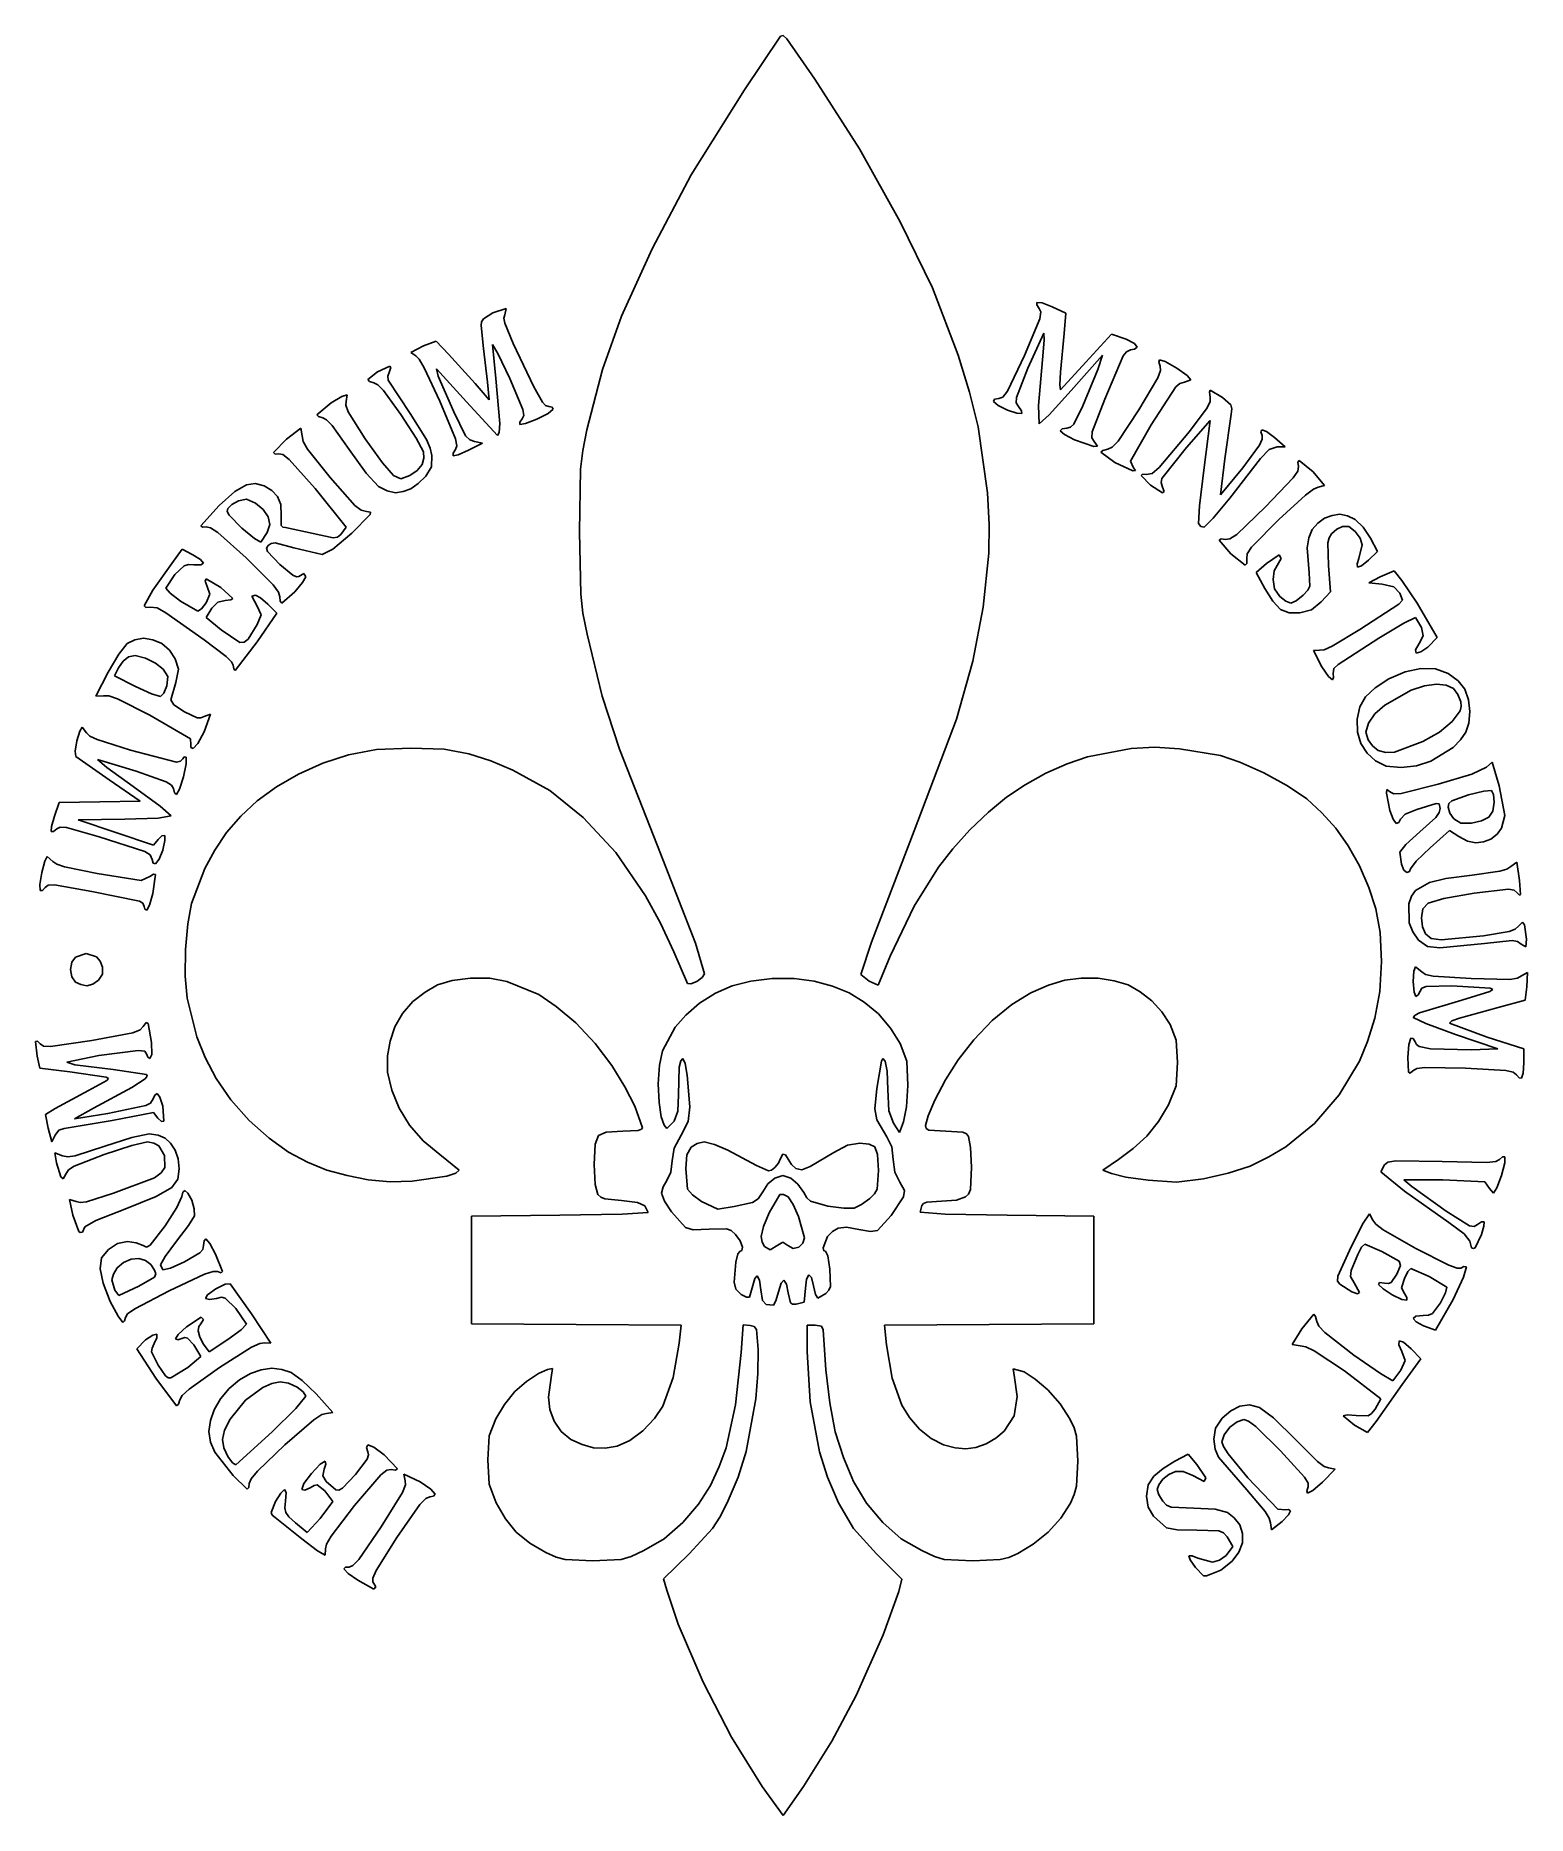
# Model space of a CAD drawing. Extents: x 439 to 586, y 302 to 477.
import ezdxf

# ---------------------------------------------------------------- set-up
doc = ezdxf.new("R2010")
doc.units = 0

msp = doc.modelspace()

# ---------------------------------------------------------------- linework, layer by layer
at = {"layer": 'Calque 1'}
for p, q in [((508.747, 471.68991), (512.28028, 476.98029)), ((512.28028, 476.98029), (512.528808, 477.026203)), ((512.528808, 477.026203), (512.87296, 476.7157)), ((512.87296, 476.7157), (515.62591, 472.74824)), ((515.62591, 472.74824), (520.01913, 465.89033)), ((503.50516, 463.35553), (508.747, 471.68991)), ((520.01913, 465.89033), (524.01061, 458.74658)), ((499.66046, 456.07949), (503.50516, 463.35553)), ((524.01061, 458.74658), (527.18457, 452.25481)), ((496.66737, 449.46491), (499.66046, 456.07949)), ((527.18457, 452.25481), (529.7222, 445.64022)), ((483.093244, 449.204996), (484.02124, 449.79232)), ((484.02124, 449.79232), (485.32858, 450.21339)), ((485.18615, 449.61053), (485.096164, 449.279866)), ((485.096164, 449.279866), (485.18673, 448.766835)), ((485.32858, 450.21339), (485.18615, 449.61053)), ((494.79781, 444.24377), (496.66737, 449.46491)), ((537.436091, 450.575884), (537.44473, 450.82638)), ((537.67295, 450.23124), (537.436091, 450.575884)), ((537.44473, 450.82638), (537.964628, 450.773128)), ((537.840153, 449.887595), (537.67295, 450.23124)), ((537.717775, 449.208918), (537.840153, 449.887595)), ((537.964628, 450.773128), (538.95698, 450.38746)), ((538.95698, 450.38746), (540.28578, 449.76509)), ((540.28578, 449.76509), (540.11399, 447.76291)), ((482.85998, 448.55228), (482.910602, 448.909118)), ((483.10118, 446.2899), (482.85998, 448.55228)), ((482.910602, 448.909118), (483.093244, 449.204996)), ((485.18673, 448.766835), (486.02893, 446.79478)), ((536.21304, 445.60733), (537.717775, 449.208918)), ((538.1352, 447.8151), (536.56276, 444.36393)), ((538.172672, 447.121334), (538.1352, 447.8151)), ((540.11399, 447.76291), (539.76046, 443.96941)), ((542.26222, 444.96698), (544.77497, 447.68725)), ((544.77497, 447.68725), (546.2009, 447.22637)), ((475.97881, 445.88794), (477.21256, 446.55689)), ((476.44612, 445.56795), (475.97881, 445.88794)), ((477.21256, 446.55689), (478.44631, 447.02806)), ((478.44631, 447.02806), (479.66329, 445.73294)), ((483.50539, 442.98261), (483.10118, 446.2899)), ((484.503848, 445.806153), (483.96949, 446.69666)), ((483.96949, 446.69666), (484.30022, 443.35157)), ((485.67749, 443.35626), (484.503848, 445.806153)), ((486.02893, 446.79478), (488.05882, 442.51959)), ((538.00007, 445.16927), (538.172672, 447.121334)), ((546.236733, 445.982736), (545.90713, 445.56229)), ((546.2009, 447.22637), (547.03447, 446.769955)), ((546.64897, 446.15761), (546.236733, 445.982736)), ((547.030085, 446.235958), (546.64897, 446.15761)), ((547.2849, 446.42433), (547.030085, 446.235958)), ((547.03447, 446.769955), (547.2849, 446.42433)), ((471.74549, 443.23924), (472.68665, 444.01459)), ((472.68665, 444.01459), (473.88659, 444.56989)), ((473.85919, 444.03525), (473.70966, 443.56212)), ((473.998939, 444.426234), (473.85919, 444.03525)), ((473.88659, 444.56989), (473.998939, 444.426234)), ((476.770244, 445.2406), (476.44612, 445.56795)), ((477.276915, 444.384821), (476.770244, 445.2406)), ((478.82117, 441.11931), (477.276915, 444.384821)), ((481.42133, 441.06438), (478.48438, 444.30552)), ((478.48438, 444.30552), (478.654, 443.57792)), ((479.66329, 445.73294), (482.27534, 442.85032)), ((493.25039, 438.29065), (494.79781, 444.24377)), ((529.7222, 445.64022), (530.836171, 441.989754)), ((534.549974, 442.10163), (536.21304, 445.60733)), ((536.56276, 444.36393), (535.431919, 441.488321)), ((537.5864, 440.68925), (538.00007, 445.16927)), ((539.75246, 442.24962), (542.26222, 444.96698)), ((543.89045, 445.62844), (540.81519, 442.18118)), ((541.93992, 440.6675), (543.42267, 444.23938)), ((543.42267, 444.23938), (543.89045, 445.62844)), ((545.90713, 445.56229), (544.11576, 441.31581)), ((549.325859, 443.429168), (549.591224, 444.143856)), ((549.407436, 444.952624), (549.46953, 445.19234)), ((549.54263, 444.55207), (549.407436, 444.952624)), ((549.46953, 445.19234), (550.05662, 445.005119)), ((549.591224, 444.143856), (549.54263, 444.55207)), ((550.05662, 445.005119), (551.18371, 444.37914)), ((551.18371, 444.37914), (552.209716, 443.649119)), ((471.920363, 443.058991), (471.74549, 443.23924)), ((472.3408, 442.93464), (471.920363, 443.058991)), ((472.728341, 442.724587), (472.3408, 442.93464)), ((473.278419, 442.158931), (472.728341, 442.724587)), ((473.70966, 443.56212), (473.75195, 443.17536)), ((473.75195, 443.17536), (475.90965, 439.90641)), ((478.654, 443.57792), (480.17357, 440.07271)), ((482.27534, 442.85032), (483.67041, 441.26282)), ((483.67041, 441.26282), (483.50539, 442.98261)), ((484.30022, 443.35157), (484.71006, 438.93665)), ((486.973278, 440.313225), (485.67749, 443.35626)), ((488.05882, 442.51959), (488.88314, 441.010751)), ((539.76046, 443.96941), (539.683189, 442.725301)), ((539.683189, 442.725301), (539.75246, 442.24962)), ((547.45827, 440.26865), (549.325859, 443.429168)), ((551.07418, 442.51959), (548.65192, 438.80115)), ((551.490494, 442.846598), (551.07418, 442.51959)), ((551.93965, 442.98261), (551.490494, 442.846598)), ((552.55377, 443.21168), (551.93965, 442.98261)), ((552.209716, 443.649119), (552.55377, 443.21168)), ((466.71841, 439.78855), (468.14549, 440.9448)), ((468.14549, 440.9448), (469.197752, 441.569604)), ((469.197752, 441.569604), (469.72368, 441.74122)), ((469.61202, 441.09913), (469.569524, 440.721223)), ((469.569524, 440.721223), (469.814423, 440.085776)), ((469.72368, 441.74122), (469.61202, 441.09913)), ((474.99648, 439.80739), (473.278419, 442.158931)), ((480.349856, 437.434921), (478.82117, 441.11931)), ((484.48577, 437.73504), (481.42133, 441.06438)), ((488.88314, 441.010751), (489.198681, 440.694937)), ((489.198681, 440.694937), (489.50262, 440.60136)), ((489.50262, 440.60136), (489.859061, 440.519775)), ((489.859061, 440.519775), (489.95325, 440.32362)), ((530.836171, 441.989754), (531.67148, 438.61699)), ((533.19076, 441.07673), (533.288764, 441.306623)), ((533.631922, 440.701584), (533.19076, 441.07673)), ((533.288764, 441.306623), (533.71304, 441.39511)), ((534.54356, 440.24672), (533.631922, 440.701584)), ((533.71304, 441.39511), (534.105368, 441.528423)), ((534.105368, 441.528423), (534.549974, 442.10163)), ((535.431919, 441.488321), (535.41129, 440.952673)), ((535.41129, 440.952673), (535.65074, 440.592)), ((535.65074, 440.592), (535.936011, 440.173559)), ((537.6567, 438.89564), (537.5864, 440.68925)), ((540.81519, 442.18118), (538.651219, 439.794058)), ((541.058717, 438.878306), (541.93992, 440.6675)), ((544.11576, 441.31581), (542.870836, 438.099503)), ((554.174308, 440.479179), (554.448951, 441.083869)), ((554.38837, 441.994205), (554.47317, 442.18883)), ((554.45027, 441.52628), (554.38837, 441.994205)), ((554.448951, 441.083869), (554.45027, 441.52628)), ((554.47317, 442.18883), (555.66647, 441.49302)), ((555.66647, 441.49302), (556.490464, 440.755799)), ((556.490464, 440.755799), (556.580427, 440.376988)), ((466.893282, 439.616302), (466.71841, 439.78855)), ((467.31372, 439.49528), (466.893282, 439.616302)), ((467.698114, 439.288062), (467.31372, 439.49528)), ((468.235406, 438.727588), (467.698114, 439.288062)), ((469.814423, 440.085776), (471.47544, 437.43452)), ((476.49745, 437.477872), (474.99648, 439.80739)), ((475.90965, 439.90641), (477.493715, 437.341895)), ((480.17357, 440.07271), (481.348925, 437.72936)), ((484.71006, 438.93665), (484.644175, 438.051633)), ((486.65876, 438.82905), (486.664585, 439.060339)), ((487.218318, 438.918489), (486.65876, 438.82905)), ((486.664585, 439.060339), (486.90276, 439.39227)), ((486.90276, 439.39227), (487.069239, 439.715498)), ((487.069239, 439.715498), (486.973278, 440.313225)), ((488.33952, 439.35766), (487.218318, 438.918489)), ((489.441034, 439.925308), (488.33952, 439.35766)), ((489.95325, 440.32362), (489.441034, 439.925308)), ((535.47307, 439.93442), (534.54356, 440.24672)), ((535.95717, 439.90202), (535.47307, 439.93442)), ((535.936011, 440.173559), (535.95717, 439.90202)), ((538.651219, 439.794058), (537.6567, 438.89564)), ((540.732503, 438.564083), (541.058717, 438.878306)), ((545.413637, 437.197458), (547.45827, 440.26865)), ((548.65192, 438.80115), (546.62259, 435.21605)), ((554.44993, 439.21086), (552.13809, 436.57127)), ((552.42716, 438.15284), (554.174308, 440.479179)), ((553.83391, 434.36144), (554.44993, 439.21086)), ((556.53559, 439.83938), (555.88566, 435.45484)), ((556.580427, 440.376988), (556.53559, 439.83938)), ((462.4837, 436.06501), (463.74047, 437.40404)), ((463.74047, 437.40404), (465.16855, 438.48296)), ((465.16855, 438.48296), (465.30084, 437.70142)), ((465.30084, 437.70142), (465.398751, 437.171491)), ((465.398751, 437.171491), (465.813895, 436.423745)), ((469.9176, 436.36802), (468.235406, 438.727588)), ((471.47544, 437.43452), (473.175589, 435.063071)), ((477.21287, 436.14986), (476.49745, 437.477872)), ((477.493715, 437.341895), (477.860473, 436.496518)), ((480.48796, 436.723382), (480.349856, 437.434921)), ((481.348925, 437.72936), (481.753377, 437.311639)), ((481.753377, 437.311639), (482.2085, 437.14818)), ((482.2085, 437.14818), (482.99027, 437.00125)), ((484.644175, 438.051633), (484.48577, 437.73504)), ((492.849495, 436.263828), (493.25039, 438.29065)), ((531.67148, 438.61699), (532.60814, 432.1347)), ((539.74334, 438.21495), (539.928421, 438.405455)), ((540.151377, 437.838025), (539.74334, 438.21495)), ((539.928421, 438.405455), (540.3734, 438.48469)), ((541.1324, 437.31059), (540.151377, 437.838025)), ((540.3734, 438.48469), (540.732503, 438.564083)), ((543.02514, 436.65428), (541.13205, 437.31059)), ((541.13205, 437.31059), (541.1324, 437.31059)), ((542.870836, 438.099503), (542.830933, 437.514809)), ((542.830933, 437.514809), (543.06214, 437.14863)), ((543.06214, 437.14863), (543.392596, 436.708214)), ((544.849499, 436.608564), (545.413637, 437.197458)), ((549.46554, 434.61265), (552.42716, 438.15284)), ((559.298291, 436.815169), (559.569728, 437.395793)), ((559.450591, 438.094645), (559.52883, 438.31725)), ((559.55623, 437.741), (559.450591, 438.094645)), ((559.52883, 438.31725), (559.984505, 438.145046)), ((559.569728, 437.395793), (559.55623, 437.741)), ((559.984505, 438.145046), (560.78632, 437.54949)), ((560.78632, 437.54949), (561.83462, 436.65244)), ((462.633681, 435.927697), (462.4837, 436.06501)), ((462.99427, 435.96521), (462.633681, 435.927697)), ((463.3798, 435.890426), (462.99427, 435.96521)), ((464.012769, 435.384412), (463.3798, 435.890426)), ((466.56615, 432.55882), (464.012769, 435.384412)), ((465.813895, 436.423745), (468.03995, 433.61187)), ((471.593139, 434.044238), (469.9176, 436.36802)), ((477.07549, 434.89107), (477.23688, 435.526473)), ((477.23688, 435.526473), (477.21287, 436.14986)), ((477.860473, 436.496518), (478.02028, 435.79318)), ((478.02028, 435.79318), (477.997771, 434.680149)), ((480.109845, 436.006707), (480.33766, 436.36054)), ((480.1115, 435.76311), (480.109845, 436.006707)), ((480.626667, 435.852615), (480.1115, 435.76311)), ((480.1115, 435.76311), (480.1115, 435.76311)), ((480.33766, 436.36054), (480.48796, 436.723382)), ((481.63343, 436.29963), (480.626667, 435.852615)), ((482.99027, 437.00125), (481.63343, 436.29963)), ((492.632833, 434.436275), (492.849495, 436.263828)), ((543.392596, 436.708214), (543.02514, 436.65428)), ((543.71214, 436.1114), (543.915726, 436.29241)), ((545.1012, 435.08553), (543.71214, 436.1114)), ((543.915726, 436.29241), (544.40519, 436.4166)), ((544.40519, 436.4166), (544.849499, 436.608564)), ((552.13809, 436.57127), (549.70532, 433.52922)), ((555.88566, 435.45484), (555.46422, 431.93458)), ((559.41326, 435.49783), (556.40554, 431.60554)), ((557.6753, 434.56753), (559.298291, 436.815169)), ((560.238671, 436.381618), (559.41326, 435.49783)), ((561.04087, 436.63224), (560.238671, 436.381618)), ((561.83462, 436.65244), (561.04087, 436.63224)), ((563.082793, 435.131213), (563.20623, 435.30969)), ((563.20623, 435.30969), (564.55783, 434.1752)), ((468.03995, 433.61187), (470.466641, 430.888004)), ((472.801, 432.73), (471.593139, 434.044238)), ((473.175589, 435.063071), (474.27747, 433.81807)), ((474.27747, 433.81807), (474.989323, 433.507921)), ((474.989323, 433.507921), (475.86769, 433.81107)), ((475.86769, 433.81107), (476.599671, 434.308185)), ((476.599671, 434.308185), (477.07549, 434.89107)), ((477.4308, 433.76643), (476.701338, 433.047231)), ((477.997771, 434.680149), (477.4308, 433.76643)), ((492.53051, 428.29824), (492.632833, 434.436275)), ((545.10128, 435.08553), (545.1012, 435.08553)), ((546.87399, 434.26624), (545.10128, 435.08553)), ((546.62259, 435.21605), (546.94009, 434.56886)), ((547.11152, 434.320601), (546.87399, 434.26624)), ((546.94009, 434.56886), (547.11152, 434.320601)), ((547.67949, 433.8192), (547.828386, 433.942194)), ((548.59139, 432.8623), (547.67949, 433.8192)), ((547.828386, 433.942194), (548.18639, 433.9159)), ((548.18639, 433.9159), (548.759639, 434.02381)), ((548.759639, 434.02381), (549.46554, 434.61265)), ((549.70532, 433.52922), (549.649431, 433.142456)), ((553.396916, 430.853995), (553.83391, 434.36144)), ((555.46422, 431.93458), (557.6753, 434.56753)), ((559.90807, 430.7395), (562.619943, 433.584395)), ((562.619943, 433.584395), (563.069151, 434.263554)), ((563.069151, 434.263554), (563.12053, 434.7021)), ((563.12053, 434.7021), (563.082793, 435.131213)), ((564.55783, 434.1752), (565.67125, 432.85228)), ((457.13452, 430.88699), (458.674735, 432.241761)), ((458.674735, 432.241761), (459.8116, 432.92091)), ((459.8116, 432.92091), (460.69223, 433.033395)), ((460.69223, 433.033395), (461.56833, 432.80874)), ((461.56833, 432.80874), (462.316318, 432.351491)), ((462.316318, 432.351491), (462.88705, 431.76507)), ((462.88705, 431.76507), (463.198404, 430.959001)), ((469.62745, 428.75144), (466.56615, 432.55882)), ((472.80096, 432.72978), (472.801, 432.73)), ((473.644339, 432.309342), (472.80096, 432.72978)), ((474.44355, 432.13447), (473.644339, 432.309342)), ((475.205826, 432.248261), (474.44355, 432.13447)), ((475.9604, 432.52184), (475.205826, 432.248261)), ((476.701338, 433.047231), (475.9604, 432.52184)), ((532.60814, 432.1347), (532.768858, 429.02089)), ((549.79132, 432.13469), (548.59139, 432.8623)), ((549.649431, 433.142456), (549.79332, 432.66933)), ((549.947113, 432.257905), (549.79132, 432.13469)), ((549.79332, 432.66933), (549.947113, 432.257905)), ((563.818799, 431.882032), (561.2065, 429.49989)), ((564.612492, 432.469454), (563.818799, 431.882032)), ((565.07593, 432.66375), (564.612492, 432.469454)), ((565.67125, 432.85228), (565.07593, 432.66375)), ((455.33995, 428.86978), (457.13452, 430.88699)), ((457.98401, 430.57864), (457.932788, 430.301518)), ((457.932788, 430.301518), (458.114845, 429.93438)), ((458.395295, 430.977245), (457.98401, 430.57864)), ((459.02768, 431.33412), (458.395295, 430.977245)), ((459.837424, 431.508136), (459.02768, 431.33412)), ((460.72261, 431.1019), (459.837424, 431.508136)), ((461.454828, 430.482336), (460.72261, 431.1019)), ((461.94427, 429.77827), (461.454828, 430.482336)), ((463.198404, 430.959001), (463.23645, 429.89089)), ((470.466641, 430.888004), (471.10178, 430.413375)), ((471.10178, 430.413375), (471.61183, 430.28798)), ((471.61183, 430.28798), (472.012108, 430.234629)), ((472.012108, 430.234629), (471.984115, 429.982074)), ((553.31975, 429.12261), (553.396916, 430.853995)), ((556.40554, 431.60554), (554.76259, 429.618319)), ((557.062356, 428.042907), (559.90807, 430.7395)), ((566.438516, 429.904904), (567.17943, 430.01628)), ((567.17943, 430.01628), (567.935254, 429.861671)), ((455.498886, 428.744405), (455.33995, 428.86978)), ((455.881, 428.77488), (455.498886, 428.744405)), ((456.301066, 428.6933), (455.881, 428.77488)), ((457.011475, 428.221457), (456.301066, 428.6933)), ((458.114845, 429.93438), (459.37893, 428.65397)), ((459.37893, 428.65397), (460.602324, 427.633619)), ((461.84497, 428.20989), (462.119661, 429.006342)), ((462.119661, 429.006342), (461.94427, 429.77827)), ((463.23645, 429.89089), (463.247596, 428.898612)), ((463.247596, 428.898612), (463.395175, 428.735512)), ((463.395175, 428.735512), (463.67242, 428.69868)), ((463.67242, 428.69868), (466.3871, 428.12923)), ((469.09908, 428.03433), (469.62745, 428.75144)), ((471.984115, 429.982074), (470.15662, 428.17133)), ((492.643145, 422.154165), (492.53051, 428.29824)), ((532.768858, 429.02089), (532.73225, 426.18158)), ((553.553714, 428.818276), (553.31959, 429.12263)), ((553.31959, 429.12263), (553.31975, 429.12261)), ((553.86517, 428.74172), (553.553714, 428.818276)), ((554.76259, 429.618319), (553.86517, 428.74172)), ((561.2065, 429.49989), (558.534703, 426.777115)), ((564.142685, 427.705535), (564.4842, 428.53118)), ((564.4842, 428.53118), (565.035206, 429.15239)), ((565.035206, 429.15239), (565.69737, 429.63467)), ((565.69737, 429.63467), (566.438516, 429.904904)), ((566.894243, 428.535903), (566.38123, 428.09192)), ((567.45275, 428.82084), (566.894243, 428.535903)), ((568.060754, 428.801525), (567.45275, 428.82084)), ((567.935254, 429.861671), (568.71225, 429.49245)), ((568.70952, 428.32669), (568.060754, 428.801525)), ((569.179786, 427.662246), (568.70952, 428.32669)), ((568.71225, 429.49245), (569.476726, 428.739928)), ((569.476726, 428.739928), (570.20245, 427.66381)), ((452.48806, 425.19019), (453.50576, 426.58007)), ((453.50576, 426.58007), (454.55515, 426.04471)), ((459.78361, 425.73257), (457.011475, 428.221457)), ((460.602324, 427.633619), (461.22841, 427.28169)), ((461.22841, 427.28169), (461.84499, 428.20989)), ((461.9617, 426.95415), (461.791079, 426.689356)), ((461.791079, 426.689356), (461.875509, 426.37153)), ((461.84499, 428.20989), (461.84497, 428.20989)), ((462.240125, 427.157845), (461.9617, 426.95415)), ((462.639129, 427.196294), (462.240125, 427.157845)), ((464.47524, 426.7124), (462.639129, 427.196294)), ((467.2462, 426.06474), (464.47524, 426.7124)), ((466.3871, 428.12923), (468.34255, 427.701099)), ((468.291783, 426.578354), (467.2462, 426.06474)), ((470.15662, 428.17133), (468.291783, 426.578354)), ((468.34255, 427.701099), (468.756617, 427.776535)), ((468.756617, 427.776535), (469.09908, 428.03433)), ((555.35249, 427.47389), (555.527362, 427.586395)), ((556.47697, 426.12878), (555.35249, 427.47389)), ((555.527362, 427.586395), (555.9478, 427.54149)), ((555.9478, 427.54149), (556.381537, 427.592782)), ((556.381537, 427.592782), (557.062356, 428.042907)), ((558.534703, 426.777115), (558.109167, 426.124178)), ((563.98426, 426.73172), (564.142685, 427.705535)), ((564.17653, 424.26727), (563.98426, 426.73172)), ((566.1334, 427.714788), (566.012991, 427.194302)), ((566.012991, 427.194302), (566.0824, 424.97082)), ((566.38123, 428.09192), (566.1334, 427.714788)), ((569.06782, 425.66373), (569.37538, 426.99979)), ((569.37538, 426.99979), (569.179786, 427.662246)), ((570.20245, 427.66381), (570.90057, 426.35726)), ((450.62704, 422.56202), (452.48806, 425.19019)), ((453.714843, 424.958635), (452.80381, 424.09908)), ((454.124647, 425.068948), (453.714843, 424.958635)), ((454.65589, 425.0438), (454.124647, 425.068948)), ((454.55515, 426.04471), (455.29628, 425.58197)), ((455.346054, 425.041739), (454.65589, 425.0438)), ((455.29628, 425.58197), (455.60454, 425.2212)), ((455.60454, 425.2212), (455.346054, 425.041739)), ((462.439755, 423.076629), (459.78361, 425.73257)), ((461.875509, 426.37153), (463.11237, 425.08478)), ((463.11237, 425.08478), (464.371305, 424.033941)), ((532.73225, 426.18158), (532.17469, 420.88991)), ((556.47698, 426.12878), (556.47697, 426.12878)), ((557.8955, 424.9996), (556.47698, 426.12878)), ((558.071703, 425.180992), (557.8955, 424.9996)), ((558.109167, 426.124178), (558.06096, 425.66354)), ((558.06096, 425.66354), (558.071703, 425.180992)), ((558.97451, 424.29305), (560.00776, 425.16723)), ((560.00776, 425.16723), (561.23945, 426.04534)), ((561.04101, 424.99094), (560.75656, 424.460836)), ((561.43788, 425.6848), (561.04101, 424.99094)), ((561.23945, 426.04534), (561.43788, 425.6848)), ((566.0824, 424.97082), (566.26417, 422.40694)), ((568.903256, 425.134352), (569.06782, 425.66373)), ((568.93949, 424.80947), (568.903256, 425.134352)), ((569.327784, 424.936544), (568.93949, 424.80947)), ((570.00965, 425.49375), (569.327784, 424.936544)), ((570.90057, 426.35726), (570.00965, 425.49375)), ((452.80381, 424.09908), (451.9035, 422.7605)), ((455.779615, 423.45178), (455.85743, 423.66802)), ((455.97873, 422.91814), (455.779615, 423.45178)), ((455.85743, 423.66802), (457.30306, 422.80813)), ((462.963934, 422.371898), (462.439755, 423.076629)), ((464.371305, 424.033941), (464.734271, 423.864803)), ((465.335533, 423.302549), (464.5842, 422.41123)), ((464.734271, 423.864803), (464.95122, 423.91302)), ((464.95122, 423.91302), (465.44704, 424.19717)), ((465.65209, 423.86644), (465.335533, 423.302549)), ((465.44704, 424.19717), (465.65209, 423.86644)), ((559.81553, 422.71514), (558.97451, 424.29305)), ((560.75656, 424.460836), (560.64413, 423.6236)), ((560.64413, 423.6236), (560.79305, 422.674729)), ((564.251745, 422.965891), (564.17653, 424.26727)), ((570.03719, 423.27603), (571.15113, 423.86893)), ((571.35169, 423.14132), (570.03719, 423.27603)), ((571.15113, 423.86893), (572.51684, 424.46182)), ((572.498843, 422.892456), (571.35169, 423.14132)), ((572.51684, 424.46182), (573.284426, 423.524974)), ((573.284426, 423.524974), (574.77634, 421.27256)), ((449.7837, 421.03562), (450.62704, 422.56202)), ((451.9035, 422.7605), (452.325694, 422.269109)), ((452.325694, 422.269109), (453.336, 421.48521)), ((453.336, 421.48521), (455.05655, 420.49302)), ((455.411831, 420.739071), (455.85712, 421.33064)), ((455.85712, 421.33064), (456.223003, 422.154229)), ((456.223003, 422.154229), (455.97873, 422.91814)), ((457.016526, 421.373033), (456.4163, 420.78291)), ((457.73922, 421.55136), (457.016526, 421.373033)), ((457.30306, 422.80813), (458.49857, 421.7498)), ((458.282264, 421.609649), (457.73922, 421.55136)), ((458.49857, 421.7498), (458.282264, 421.609649)), ((460.367, 421.95463), (460.71197, 422.08052)), ((460.87967, 420.98571), (460.367, 421.95463)), ((460.71197, 422.08052), (461.211263, 421.816751)), ((461.211263, 421.816751), (461.92726, 421.18258)), ((463.09535, 421.91777), (462.963934, 422.371898)), ((463.09535, 421.91775), (463.09535, 421.91777)), ((463.130285, 421.472106), (463.09535, 421.91775)), ((463.28423, 421.28675), (463.130285, 421.472106)), ((464.5842, 422.41123), (463.28423, 421.28675)), ((492.862827, 420.303672), (492.643145, 422.154165)), ((560.621411, 421.46479), (559.81553, 422.71514)), ((561.37795, 420.67443), (560.621411, 421.46479)), ((560.79305, 422.674729), (561.29357, 421.93621)), ((561.29357, 421.93621), (561.878319, 421.477544)), ((561.878319, 421.477544), (562.37225, 421.28677)), ((562.37225, 421.28677), (562.90973, 421.521091)), ((562.90973, 421.521091), (563.59919, 422.08446)), ((563.59919, 422.08446), (564.039699, 422.560627)), ((564.039699, 422.560627), (564.251745, 422.965891)), ((565.36329, 421.42391), (564.406629, 420.613505)), ((566.26417, 422.40694), (565.36329, 421.42391)), ((573.07148, 422.25168), (572.498843, 422.892456)), ((572.99488, 421.19334), (573.339964, 421.566371)), ((573.339964, 421.566371), (573.07148, 422.25168)), ((574.77634, 421.27256), (576.76496, 417.89912)), ((449.952337, 420.871321), (449.7837, 421.03562)), ((450.37902, 420.89645), (449.952337, 420.871321)), ((451.05619, 420.835845), (450.37902, 420.89645)), ((451.90037, 420.34777), (451.05619, 420.835845)), ((455.67068, 417.67048), (451.90037, 420.34777)), ((455.05655, 420.49302), (455.411831, 420.739071)), ((456.4163, 420.78291), (455.86912, 419.88866)), ((455.86912, 419.88866), (457.32361, 418.6647)), ((462.79758, 420.28464), (460.86587, 417.47842)), ((461.259688, 420.128856), (460.87967, 420.98571)), ((460.88567, 419.19338), (461.259688, 420.128856)), ((461.92726, 421.18258), (462.79758, 420.28464)), ((493.26632, 418.24404), (492.862827, 420.303672)), ((532.17469, 420.88991), (531.15335, 415.5749)), ((562.208185, 420.348228), (561.37795, 420.67443)), ((561.37795, 420.67443), (561.37795, 420.67443)), ((563.28088, 420.32627), (562.208185, 420.348228)), ((564.406629, 420.613505), (563.28088, 420.32627)), ((569.15842, 418.70695), (572.99488, 421.19334)), ((574.6216, 419.85992), (573.463442, 419.325767)), ((575.20056, 418.89594), (574.6216, 419.85992)), ((448.86863, 417.694547), (449.72292, 417.84722)), ((449.72292, 417.84722), (450.62989, 417.690554)), ((457.32361, 418.6647), (459.1884, 417.4091)), ((459.98883, 417.74786), (460.88567, 419.19338)), ((494.77023, 412.14422), (493.26632, 418.24404)), ((566.425286, 417.046556), (569.15842, 418.70695)), ((571.01803, 417.83193), (567.03565, 415.27329)), ((573.463442, 419.325767), (571.01803, 417.83193)), ((574.97291, 417.31684), (575.387875, 418.08959)), ((575.387875, 418.08959), (575.20056, 418.89594)), ((576.76496, 417.89912), (575.84593, 416.9674)), ((446.23239, 414.50631), (447.286156, 416.269631)), ((447.286156, 416.269631), (448.12015, 417.31431)), ((448.12015, 417.31431), (448.86863, 417.694547)), ((448.902869, 416.157499), (448.22887, 416.01212)), ((449.90605, 415.88101), (448.902869, 416.157499)), ((450.62989, 417.690554), (451.51115, 417.31389)), ((451.51115, 417.31389), (452.254885, 416.654271)), ((452.254885, 416.654271), (452.83119, 415.81733)), ((457.822288, 416.048874), (455.67068, 417.67048)), ((458.344085, 415.526943), (457.822288, 416.048874)), ((460.86587, 417.47842), (458.72453, 414.67219)), ((459.1884, 417.4091), (459.592969, 417.437495)), ((459.592969, 417.437495), (459.98883, 417.74786)), ((564.61325, 416.62767), (565.20857, 416.66147)), ((565.42795, 415.03246), (564.61325, 416.62767)), ((565.20857, 416.66147), (565.664095, 416.713615)), ((565.664095, 416.713615), (566.425286, 417.046556)), ((574.63368, 416.714409), (574.97291, 417.31684)), ((574.67689, 416.38617), (574.63368, 416.714409)), ((575.131296, 416.488303), (574.67689, 416.38617)), ((575.84593, 416.9674), (575.131296, 416.488303)), ((445.02211, 412.13543), (446.23239, 414.50631)), ((447.2697, 414.93418), (446.86601, 414.15353)), ((447.71798, 415.572847), (447.2697, 414.93418)), ((448.22887, 416.01212), (447.71798, 415.572847)), ((450.879093, 415.385982), (449.90605, 415.88101)), ((451.64335, 414.79737), (450.879093, 415.385982)), ((452.109855, 414.084308), (451.64335, 414.79737)), ((452.83119, 415.81733), (453.153919, 414.79319)), ((453.153919, 414.79319), (452.89749, 413.5064)), ((458.51495, 415.18149), (458.344085, 415.526943)), ((458.576486, 414.821799), (458.51491, 415.18149)), ((458.51491, 415.18149), (458.51495, 415.18149)), ((458.72453, 414.67219), (458.576486, 414.821799)), ((531.15335, 415.5749), (529.53898, 409.89007)), ((566.067547, 414.066566), (565.4279, 415.03251)), ((565.4279, 415.03251), (565.42795, 415.03246)), ((566.603192, 414.860686), (566.54779, 414.38545)), ((566.54779, 414.38545), (566.57704, 413.988061)), ((567.03565, 415.27329), (566.603192, 414.860686)), ((572.01886, 413.85506), (573.619479, 414.541027)), ((573.619479, 414.541027), (575.15241, 414.85033)), ((575.15241, 414.85033), (576.587734, 414.829916)), ((576.587734, 414.829916), (577.82316, 414.36026)), ((577.82316, 414.36026), (578.808689, 413.662905)), ((446.86601, 414.15353), (448.92061, 413.09979)), ((448.92061, 413.09979), (450.488251, 412.372956)), ((451.724339, 412.437396), (452.01395, 413.15319)), ((452.01395, 413.15319), (452.109855, 414.084308)), ((452.01395, 413.15319), (452.01395, 413.15319)), ((452.89749, 413.5064), (452.40243, 411.77589)), ((566.46139, 413.7438), (566.067547, 414.066566)), ((566.57704, 413.988061), (566.46139, 413.7438)), ((569.70835, 412.09706), (570.66619, 412.979435)), ((570.66619, 412.979435), (572.01886, 413.85506)), ((574.20536, 412.72816), (571.60976, 411.27782)), ((575.507639, 413.154588), (574.20536, 412.72816)), ((576.68895, 413.33824), (575.507639, 413.154588)), ((577.638221, 413.220299), (576.68895, 413.33824)), ((578.3418, 412.88584), (577.638221, 413.220299)), ((578.78268, 412.315227), (578.3418, 412.88584)), ((578.808689, 413.662905), (579.47681, 412.82383)), ((579.47681, 412.82383), (579.820342, 411.800445)), ((445.77281, 412.18973), (445.02211, 412.13543)), ((446.311769, 412.171834), (445.77281, 412.18973)), ((447.14374, 411.894401), (446.311769, 412.171834)), ((450.33687, 410.29036), (447.14374, 411.894401)), ((450.488251, 412.372956), (451.37208, 412.10516)), ((451.37208, 412.10516), (451.724339, 412.437396)), ((452.40243, 411.77589), (452.699723, 411.289069)), ((452.699723, 411.289069), (453.72759, 410.613)), ((496.4613, 406.94833), (494.77023, 412.14422)), ((568.90448, 409.88621), (569.171636, 411.098705)), ((569.171636, 411.098705), (569.70835, 412.09706)), ((571.60976, 411.27782), (570.632782, 410.403974)), ((579.05952, 411.59352), (578.78268, 412.315227)), ((579.009022, 410.715185), (579.104641, 411.127086)), ((579.104641, 411.127086), (579.05952, 411.59352)), ((579.820342, 411.800445), (579.95941, 410.62787)), ((443.450205, 408.720609), (443.68461, 409.1155)), ((443.68461, 409.1155), (444.13045, 408.55952)), ((454.3242, 407.97479), (450.33687, 410.29036)), ((453.72759, 410.613), (454.988106, 410.036279)), ((454.988106, 410.036279), (455.354336, 410.019662)), ((455.354336, 410.019662), (455.67158, 410.15423)), ((455.67158, 410.15423), (456.29664, 410.36502)), ((456.29664, 410.36502), (455.67557, 408.63564)), ((529.53898, 409.89007), (525.4027, 398.93907)), ((568.920479, 408.621537), (568.90448, 409.88621)), ((570.013, 409.49451), (569.761062, 408.604525)), ((570.632782, 410.403974), (570.013, 409.49451)), ((576.995022, 408.625959), (578.22801, 409.66669)), ((578.22801, 409.66669), (579.009022, 410.715185)), ((579.845619, 409.508035), (579.57204, 408.60474)), ((579.95941, 410.62787), (579.845619, 409.508035)), ((443.001696, 406.75601), (443.16435, 407.77119)), ((443.16435, 407.77119), (443.450205, 408.720609)), ((444.13045, 408.55952), (444.433691, 408.234577)), ((444.433691, 408.234577), (445.15032, 407.880386)), ((445.15032, 407.880386), (448.43594, 406.83973)), ((454.362, 407.354), (454.3242, 407.97479)), ((454.371336, 407.106002), (454.362, 407.35403)), ((454.362, 407.35403), (454.362, 407.354)), ((455.0534, 407.489764), (454.58492, 407.00805)), ((455.67557, 408.63564), (455.0534, 407.489764)), ((569.26071, 407.4905), (568.920479, 408.621537)), ((569.876991, 406.546597), (569.26071, 407.4905)), ((569.761062, 408.604525), (569.9628, 407.85437)), ((569.9628, 407.85437), (570.396765, 407.256346)), ((572.5511, 406.63503), (575.35681, 407.68056)), ((575.35678, 407.68056), (576.995022, 408.625959)), ((575.35681, 407.68056), (575.35678, 407.68056)), ((579.043066, 407.860071), (578.31526, 407.12162)), ((579.57204, 408.60474), (579.043066, 407.860071)), ((443.07185, 406.22026), (443.001696, 406.75601)), ((446.34452, 403.92655), (443.07185, 406.22026)), ((448.99031, 404.78677), (445.19142, 405.93463)), ((445.19142, 405.93463), (446.127575, 405.159305)), ((448.43594, 406.83973), (452.96874, 405.67592)), ((452.96874, 405.67592), (453.339186, 405.773072)), ((453.339186, 405.773072), (453.56225, 406.00665)), ((453.56225, 406.00665), (453.707021, 406.183051)), ((453.707021, 406.183051), (453.88918, 406.14274)), ((453.88918, 406.14274), (453.899656, 405.498974)), ((454.58492, 407.00805), (454.371336, 407.106002)), ((464.9278, 404.5031), (467.335128, 405.55468)), ((467.335128, 405.55468), (469.8379, 406.37958)), ((469.8379, 406.37958), (472.597173, 406.921011)), ((472.597173, 406.921011), (475.97887, 407.05016)), ((475.97887, 407.05016), (479.250678, 406.937251)), ((479.250678, 406.937251), (481.66741, 406.49444)), ((481.66741, 406.49444), (483.806626, 405.791703)), ((483.806626, 405.791703), (485.9775, 404.88699)), ((500.18584, 397.45534), (496.4613, 406.94833)), ((540.409828, 405.499769), (542.42028, 406.19812)), ((542.42028, 406.19812), (546.68876, 407.00512)), ((546.68876, 407.00512), (549.036328, 407.136299)), ((549.036328, 407.136299), (551.45126, 406.99192)), ((551.45126, 406.99192), (555.48616, 406.31339)), ((555.48616, 406.31339), (557.384541, 405.651531)), ((557.384541, 405.651531), (559.71949, 404.62389)), ((570.67985, 405.78262), (569.876991, 406.546597)), ((570.396765, 407.256346), (570.9636, 406.81238)), ((571.750846, 405.278337), (570.67985, 405.78262)), ((570.67985, 405.78262), (570.67985, 405.78262)), ((570.9636, 406.81238), (571.699784, 406.61683)), ((571.699784, 406.61683), (572.5511, 406.63503)), ((576.12295, 405.76977), (574.735781, 405.298725)), ((578.31526, 407.12162), (576.12295, 405.76977)), ((581.58894, 405.16987), (582.16221, 405.67595)), ((582.16221, 405.67595), (582.8474, 403.32809)), ((446.127575, 405.159305), (448.69714, 403.28727)), ((449.38723, 401.83946), (446.34452, 403.92655)), ((451.925705, 403.748828), (448.99031, 404.78677)), ((453.63144, 404.22451), (453.238246, 403.007223)), ((453.899656, 405.498974), (453.63144, 404.22451)), ((462.768304, 403.231679), (464.9278, 404.5031)), ((485.9775, 404.88699), (489.5999, 402.88995)), ((536.297261, 403.451756), (538.31923, 404.58337)), ((538.31923, 404.58337), (540.409828, 405.499769)), ((559.71949, 404.62389), (562.052558, 403.337125)), ((573.2078, 405.14937), (571.750846, 405.278337)), ((574.735781, 405.298725), (573.2078, 405.14937)), ((576.86019, 403.49676), (580.1664, 404.494996)), ((580.1664, 404.494996), (581.58894, 405.16987)), ((448.69714, 403.28727), (451.333402, 401.339716)), ((452.470478, 403.408968), (451.925705, 403.748828)), ((452.64674, 403.07285), (452.470478, 403.408968)), ((452.770132, 402.668925), (452.64674, 403.07285)), ((452.94808, 402.50092), (452.770132, 402.668925)), ((453.238246, 403.007223), (452.94808, 402.50092)), ((460.86368, 401.87271), (462.768304, 403.231679)), ((489.5999, 402.88995), (492.88493, 400.22303)), ((532.688441, 400.764699), (534.45179, 402.23597)), ((534.45179, 402.23597), (536.297261, 403.451756)), ((562.052558, 403.337125), (563.94641, 402.05228)), ((563.94641, 402.05228), (565.438798, 400.68137)), ((571.76096, 402.62379), (571.823581, 402.992876)), ((572.11686, 400.92711), (571.76096, 402.62379)), ((571.823581, 402.992876), (572.16383, 402.73662)), ((572.16383, 402.73662), (572.509316, 402.553258)), ((572.509316, 402.553258), (573.201891, 402.585596)), ((573.201891, 402.585596), (576.86019, 403.49676)), ((579.84205, 402.45409), (578.189851, 401.862275)), ((581.327557, 402.82433), (579.84205, 402.45409)), ((582.09101, 402.88836), (581.327557, 402.82433)), ((582.267057, 402.485304), (582.09101, 402.88836)), ((582.34028, 401.73259), (582.267057, 402.485304)), ((582.8474, 403.32809), (583.39861, 400.43013)), ((440.670859, 399.359759), (440.96074, 400.3532)), ((440.96074, 400.3532), (441.43698, 401.69406)), ((441.43698, 401.69406), (445.4121, 401.76676)), ((445.4121, 401.76676), (449.38723, 401.83946)), ((452.4299, 400.3831), (451.141619, 400.182559)), ((451.333402, 401.339716), (452.4299, 400.3831)), ((457.86241, 398.76439), (459.271271, 400.373353)), ((459.271271, 400.373353), (460.86368, 401.87271)), ((530.86393, 399.01883), (532.688441, 400.764699)), ((565.438798, 400.68137), (566.80661, 399.1877)), ((572.445242, 400.069237), (572.11686, 400.92711)), ((573.604874, 400.572744), (573.14634, 400.08077)), ((574.75772, 401.02217), (573.604874, 400.572744)), ((576.64192, 401.60775), (574.75772, 401.02217)), ((576.615906, 400.246889), (576.948358, 400.720888)), ((576.957037, 401.58187), (576.64192, 401.60775)), ((576.948358, 400.720888), (577.04861, 401.11184)), ((577.04861, 401.11184), (576.957037, 401.58187)), ((577.910179, 401.59565), (577.84236, 401.25732)), ((577.84236, 401.25732), (578.006886, 400.66307)), ((578.189851, 401.862275), (577.910179, 401.59565)), ((578.006886, 400.66307), (578.40245, 400.08877)), ((581.82185, 400.26171), (582.208917, 400.865814)), ((582.208917, 400.865814), (582.34028, 401.73259)), ((583.39861, 400.43013), (583.08251, 399.18627)), ((440.64269, 398.85417), (440.670859, 399.359759)), ((440.874294, 398.862344), (440.64269, 398.85417)), ((441.209, 399.10412), (440.874294, 398.862344)), ((441.538733, 399.288467), (441.209, 399.10412)), ((442.159195, 399.256292), (441.538733, 399.288467)), ((445.36989, 398.34111), (442.159195, 399.256292)), ((447.86583, 400.05977), (443.30177, 399.98737)), ((443.30177, 399.98737), (447.00594, 398.75269)), ((447.00594, 398.75269), (450.7101, 397.51802)), ((451.141619, 400.182559), (447.86583, 400.05977)), ((456.706529, 397.028883), (457.86241, 398.76439)), ((492.88493, 400.22303), (496.09002, 396.80924)), ((525.4027, 398.93907), (521.2028, 387.99187)), ((529.190495, 397.142521), (530.86393, 399.01883)), ((566.80661, 399.1877), (568.016635, 397.449285)), ((572.74061, 399.65952), (572.445242, 400.069237)), ((572.971949, 399.745881), (572.74061, 399.65952)), ((573.14634, 400.08077), (572.971949, 399.745881)), ((573.662771, 397.575067), (575.06424, 398.83119)), ((575.06424, 398.83119), (576.615906, 400.246889)), ((577.97465, 398.96819), (576.05642, 397.26256)), ((578.87367, 398.35332), (577.97465, 398.96819)), ((578.40245, 400.08877), (579.082019, 399.66415)), ((579.082019, 399.66415), (580.13298, 399.66061)), ((580.13298, 399.66061), (581.11189, 399.891616)), ((581.11189, 399.891616), (581.82185, 400.26171)), ((581.82185, 400.26171), (581.82185, 400.26171)), ((582.645104, 398.58555), (582.03732, 398.11548)), ((583.08251, 399.18627), (582.645104, 398.58555)), ((449.85025, 396.89294), (445.36989, 398.34111)), ((450.383696, 396.551315), (449.85025, 396.89294)), ((450.7101, 397.51802), (451.15503, 398.08728)), ((451.15503, 398.08728), (451.526916, 398.431667)), ((451.60891, 397.02873), (451.242881, 396.12463)), ((451.526916, 398.431667), (451.79624, 398.46026)), ((451.822155, 397.958785), (451.60891, 397.02873)), ((451.79624, 398.46026), (451.822155, 397.958785)), ((455.72236, 395.22529), (456.706529, 397.028883)), ((496.09002, 396.80924), (499.00831, 392.54009)), ((503.90548, 387.87511), (500.18584, 397.45534)), ((527.79036, 395.35763), (529.190495, 397.142521)), ((568.016635, 397.449285), (569.12967, 395.48995)), ((573.07986, 396.8421), (573.662771, 397.575067)), ((573.24522, 395.65486), (573.07986, 396.8421)), ((576.05642, 397.26256), (574.701672, 395.950897)), ((579.73414, 397.919067), (578.87367, 398.35332)), ((580.54046, 397.73845), (579.73414, 397.919067)), ((581.296866, 397.849201), (580.54046, 397.73845)), ((582.03732, 398.11548), (581.296866, 397.849201)), ((439.72867, 394.82148), (440.025199, 395.947279)), ((440.025199, 395.947279), (440.2631, 396.41553)), ((440.2631, 396.41553), (440.82226, 395.91942)), ((440.82226, 395.91942), (441.189251, 395.647785)), ((441.189251, 395.647785), (441.953577, 395.380217)), ((441.953577, 395.380217), (445.15401, 394.72499)), ((450.57785, 396.0968), (450.383696, 396.551315)), ((450.57781, 396.09676), (450.57785, 396.0968)), ((450.671456, 395.75904), (450.57781, 396.09676)), ((450.90155, 395.68556), (450.671456, 395.75904)), ((451.242881, 396.12463), (450.90155, 395.68556)), ((454.42373, 391.7857), (455.72236, 395.22529)), ((525.37938, 391.52117), (527.79036, 395.35763)), ((569.12967, 395.48995), (570.02802, 393.37328)), ((573.468881, 395.07091), (573.24522, 395.65486)), ((573.24522, 395.65486), (573.24522, 395.65486)), ((573.77439, 394.82803), (573.468881, 395.07091)), ((574.13819, 395.19248), (574.031324, 394.935086)), ((574.701672, 395.950897), (574.13819, 395.19248)), ((582.916369, 394.950246), (583.596038, 395.159965)), ((583.596038, 395.159965), (583.99374, 395.42302)), ((583.99374, 395.42302), (584.58167, 395.84227)), ((584.58167, 395.84227), (584.836, 394.03428)), ((439.540465, 393.644984), (439.72867, 394.82148)), ((439.56295, 393.05486), (439.540465, 393.644984)), ((440.07213, 393.34263), (439.783711, 393.068204)), ((440.358802, 393.57798), (440.07213, 393.34263)), ((440.978784, 393.61443), (440.358802, 393.57798)), ((444.63346, 392.97732), (440.978784, 393.61443)), ((445.15401, 394.72499), (449.49881, 394.03048)), ((449.49881, 394.03048), (450.33243, 394.44839)), ((450.33243, 394.44839), (450.6884, 394.677503)), ((450.90166, 394.64683), (450.64041, 392.77751)), ((450.6884, 394.677503), (450.90166, 394.64683)), ((570.02802, 393.37328), (570.72189, 391.25661)), ((574.031324, 394.935086), (573.77439, 394.82803)), ((574.61622, 393.06183), (576.00011, 393.8618)), ((576.00011, 393.8618), (577.612225, 394.227375)), ((577.612225, 394.227375), (580.20138, 394.57711)), ((580.20138, 394.57711), (582.916369, 394.950246)), ((584.836, 394.03428), (584.918896, 392.665094)), ((439.783711, 393.068204), (439.56295, 393.05486)), ((449.3212, 392.01682), (444.63346, 392.97732)), ((449.648207, 391.810227), (449.3212, 392.01682)), ((449.78422, 391.50291), (449.648207, 391.810227)), ((450.306069, 391.609627), (450.02587, 391.12387)), ((450.64041, 392.77751), (450.306069, 391.609627)), ((454.070778, 389.80328), (454.42373, 391.7857)), ((499.00831, 392.54009), (500.477355, 389.862623)), ((573.98178, 391.749), (574.236994, 392.501651)), ((573.99608, 389.89343), (573.98178, 391.749)), ((574.236994, 392.501651), (574.61622, 393.06183)), ((575.8705, 391.81778), (575.337085, 391.261272)), ((577.403732, 392.284569), (575.8705, 391.81778)), ((580.37344, 392.79362), (577.403732, 392.284569)), ((583.75481, 393.191866), (580.37344, 392.79362)), ((584.307399, 393.101421), (583.75481, 393.191866)), ((584.60619, 392.82122), (584.307399, 393.101421)), ((584.819967, 392.594585), (584.60619, 392.82122)), ((584.918896, 392.665094), (584.819967, 392.594585)), ((449.855204, 391.235214), (449.78422, 391.50291)), ((449.78422, 391.50291), (449.78422, 391.50291)), ((450.02587, 391.12387), (449.855204, 391.235214)), ((500.477355, 389.862623), (501.8057, 387.03955)), ((523.0467, 386.62638), (525.37938, 391.52117)), ((570.72189, 391.25661), (571.146119, 388.930065)), ((574.345521, 388.989829), (573.99608, 389.89343)), ((575.337085, 391.261272), (575.19667, 390.38291)), ((575.19667, 390.38291), (575.317661, 389.508611)), ((584.74713, 389.57066), (585.129037, 389.96624)), ((585.129037, 389.96624), (585.34245, 389.67929)), ((453.8355, 387.26628), (454.070778, 389.80328)), ((571.146119, 388.930065), (571.27115, 386.09724)), ((574.93122, 388.17364), (574.345521, 388.989829)), ((575.791517, 387.56143), (574.9312, 388.17366)), ((574.9312, 388.17366), (574.93122, 388.17364)), ((575.317661, 389.508611), (575.60855, 388.80151)), ((575.60855, 388.80151), (576.172135, 388.338339)), ((576.172135, 388.338339), (577.14672, 388.21347)), ((577.14672, 388.21347), (581.29891, 388.61237)), ((581.29891, 388.61237), (583.826911, 389.041963)), ((584.113995, 388.137562), (581.4067, 387.8434)), ((583.826911, 389.041963), (584.412003, 389.272804)), ((584.644908, 388.050248), (584.113995, 388.137562)), ((584.412003, 389.272804), (584.74713, 389.57066)), ((585.34245, 389.67929), (585.51542, 388.28311)), ((585.51542, 388.28311), (585.445872, 387.528724)), ((442.683625, 386.036027), (443.04422, 386.53111)), ((443.04422, 386.53111), (444.09608, 386.89053)), ((444.09608, 386.89053), (445.08936, 386.5598)), ((445.08936, 386.5598), (445.444991, 386.119226)), ((453.810645, 384.63681), (453.8355, 387.26628)), ((501.8057, 387.03955), (503.14742, 383.91532)), ((504.81845, 384.88773), (503.90548, 387.87511)), ((521.2028, 387.99187), (520.16429, 384.80193)), ((521.85395, 383.75633), (523.0467, 386.62638)), ((577.00504, 387.41972), (575.791517, 387.56143)), ((581.4067, 387.8434), (577.00504, 387.41972)), ((585.00194, 387.8024), (584.644908, 388.050248)), ((585.445872, 387.528724), (585.00194, 387.8024)), ((442.55268, 385.30303), (442.683625, 386.036027)), ((442.683625, 384.570038), (442.55268, 385.30303)), ((443.04422, 384.07496), (442.683625, 384.570038)), ((445.69963, 384.853992), (445.30964, 384.26763)), ((445.444991, 386.119226), (445.69203, 385.5244)), ((445.69203, 385.5244), (445.69963, 384.853992)), ((453.99366, 382.50378), (453.810645, 384.63681)), ((504.589698, 384.512022), (504.81845, 384.88773)), ((520.16429, 384.80193), (520.97635, 384.1441)), ((571.27115, 386.09724), (571.136643, 383.159374)), ((574.40379, 384.11245), (574.464238, 385.14019)), ((574.464238, 385.14019), (574.60957, 385.56766)), ((574.60957, 385.56766), (575.23194, 385.08112)), ((575.23194, 385.08112), (575.602425, 384.821103)), ((575.602425, 384.821103), (576.354274, 384.647961)), ((576.354274, 384.647961), (580.09065, 384.41251)), ((584.626079, 384.44499), (585.02615, 384.67694)), ((585.02615, 384.67694), (585.61182, 385.01482)), ((585.61182, 385.01482), (585.54402, 383.60182)), ((443.57082, 383.821111), (443.04422, 384.07496)), ((443.04422, 384.07496), (443.04422, 384.07496)), ((444.14665, 383.71553), (443.57082, 383.821111)), ((444.740269, 383.877711), (444.14665, 383.71553)), ((445.30964, 384.26763), (444.740269, 383.877711)), ((477.357804, 383.076005), (476.1608, 382.14592)), ((478.57823, 383.78436), (477.357804, 383.076005)), ((480.023398, 384.218174), (478.57823, 383.78436)), ((481.82219, 384.45371), (480.023398, 384.218174)), ((483.724615, 384.437708), (481.82219, 384.45371)), ((485.39406, 384.12079), (483.724615, 384.437708)), ((488.52019, 382.84064), (485.39406, 384.12079)), ((490.233985, 381.6806), (488.52019, 382.84064)), ((503.14742, 383.91532), (503.456391, 383.89417)), ((503.456391, 383.89417), (504.03972, 384.12055)), ((504.03972, 384.12055), (504.589698, 384.512022)), ((505.893109, 382.965106), (504.30787, 381.98997)), ((507.5225, 383.70334), (505.893109, 382.965106)), ((509.356094, 384.148141), (507.5225, 383.70334)), ((511.43229, 384.41778), (509.356094, 384.148141)), ((513.594556, 384.427542), (511.43229, 384.41778)), ((515.57785, 384.15829), (513.594556, 384.427542)), ((517.366869, 383.653441), (515.57785, 384.15829)), ((519.0048, 383.00754), (517.366869, 383.653441)), ((520.482959, 382.091826), (519.0048, 383.00754)), ((520.97635, 384.1441), (521.85395, 383.75633)), ((536.84523, 383.02454), (534.977429, 381.854288)), ((538.58607, 383.764881), (536.84523, 383.02454)), ((540.19716, 384.25695), (538.58607, 383.764881)), ((541.777935, 384.443263), (540.19716, 384.25695)), ((543.44589, 384.44845), (541.777935, 384.443263)), ((545.025744, 384.202666), (543.44589, 384.44845)), ((546.39469, 383.78556), (545.025744, 384.202666)), ((547.582266, 383.109528), (546.39469, 383.78556)), ((548.72608, 382.24124), (547.582266, 383.109528)), ((571.136643, 383.159374), (570.61584, 380.52036)), ((574.476274, 383.084706), (574.40379, 384.11245)), ((574.65054, 382.65724), (574.476274, 383.084706)), ((575.06525, 383.18641), (574.87414, 382.812681)), ((575.233998, 383.474938), (575.06525, 383.18641)), ((575.659118, 383.629912), (575.233998, 383.474938)), ((578.19193, 383.68427), (575.659118, 383.629912)), ((581.94441, 383.48148), (578.19193, 383.68427)), ((579.18441, 382.29735), (581.935583, 383.154709)), ((580.09065, 384.41251), (583.877673, 384.334721)), ((581.935583, 383.154709), (582.215107, 383.35538)), ((582.215107, 383.35538), (581.94441, 383.48148)), ((583.877673, 384.334721), (584.626079, 384.44499)), ((585.54402, 383.60182), (585.38396, 382.29745)), ((454.95821, 378.67719), (453.99366, 382.50378)), ((476.1608, 382.14592), (475.150005, 380.977351)), ((492.16219, 380.05475), (490.233985, 381.6806)), ((504.30787, 381.98997), (502.9664, 380.82734)), ((521.88785, 380.93828), (520.482959, 382.091826)), ((534.977429, 381.854288), (533.05436, 380.2792)), ((549.718864, 381.137769), (548.72608, 382.24124)), ((550.54334, 379.89632), (549.718864, 381.137769)), ((574.87414, 382.812681), (574.65054, 382.65724)), ((575.01723, 381.05148), (579.18441, 382.29735)), ((582.73813, 381.56349), (578.95984, 380.54041)), ((585.38396, 382.29745), (582.73813, 381.56349)), ((448.665925, 379.091792), (449.386504, 379.376919)), ((449.386504, 379.376919), (449.68856, 379.72203)), ((449.68856, 379.72203), (449.961049, 380.09389)), ((449.961049, 380.09389), (450.1783, 380.0168)), ((450.1783, 380.0168), (450.50971, 378.14132)), ((474.39151, 379.68885), (473.935408, 378.279133)), ((475.150005, 380.977351), (474.39151, 379.68885)), ((494.065518, 378.020426), (492.16219, 380.05475)), ((501.9231, 379.63834), (500.67949, 377.30316)), ((502.9664, 380.82734), (501.9231, 379.63834)), ((523.07134, 379.53764), (521.88785, 380.93828)), ((524.01717, 378.02786), (523.07134, 379.53764)), ((533.05436, 380.2792), (531.264886, 378.399429)), ((551.125296, 378.373669), (550.54334, 379.89632)), ((570.61584, 380.52036), (569.902124, 378.231476)), ((574.40379, 380.57898), (574.583985, 380.816479)), ((575.624901, 379.992589), (574.40379, 380.57898)), ((574.583985, 380.816479), (575.01723, 381.05148)), ((578.56076, 378.91878), (575.624901, 379.992589)), ((578.196899, 380.276576), (577.95286, 380.04824)), ((577.95286, 380.04824), (581.66501, 378.67382)), ((578.95984, 380.54041), (578.196899, 380.276576)), ((439.11713, 378.2369), (439.309054, 378.259351)), ((439.25886, 376.8084), (439.11713, 378.2369)), ((439.309054, 378.259351), (439.58077, 378.00626)), ((439.58077, 378.00626), (439.879527, 377.778481)), ((439.879527, 377.778481), (440.569621, 377.741341)), ((440.569621, 377.741341), (444.6486, 378.33914)), ((444.6486, 378.33914), (448.665925, 379.091792)), ((450.50971, 378.14132), (450.544771, 376.95122)), ((455.780663, 376.652643), (454.95821, 378.67719)), ((473.935408, 378.279133), (473.66586, 376.81234)), ((495.7195, 375.87829), (494.065518, 378.020426)), ((524.664645, 376.290724), (524.01717, 378.02786)), ((531.264886, 378.399429), (529.71155, 376.44726)), ((551.25039, 376.1698), (551.125296, 378.373669)), ((569.902124, 378.231476), (569.10779, 376.28703)), ((573.87462, 376.64745), (573.957574, 377.931254)), ((573.957574, 377.931254), (574.15701, 378.56717)), ((574.15701, 378.56717), (574.39794, 378.531786)), ((574.39794, 378.531786), (574.58064, 378.2016)), ((574.58064, 378.2016), (574.711721, 377.930448)), ((574.711721, 377.930448), (574.972138, 377.73854)), ((574.972138, 377.73854), (576.08419, 377.49727)), ((582.71774, 377.49787), (578.56076, 378.91878)), ((581.66501, 378.67382), (585.25167, 377.50244)), ((439.53572, 375.59853), (439.25886, 376.8084)), ((445.31778, 376.84348), (442.19659, 376.21553)), ((442.19659, 376.21553), (442.95943, 375.95199)), ((442.95943, 375.95199), (446.74207, 375.48828)), ((449.18947, 377.36378), (445.31778, 376.84348)), ((449.840197, 377.268569), (449.18947, 377.36378)), ((450.04937, 376.96866), (449.840197, 377.268569)), ((450.137886, 376.688365), (450.04937, 376.96866)), ((450.3507, 376.57178), (450.137886, 376.688365)), ((450.544771, 376.95122), (450.3507, 376.57178)), ((456.83839, 374.58803), (455.780663, 376.652643)), ((473.66586, 376.81234), (473.688, 375.22741)), ((496.985879, 373.786905), (495.7195, 375.87829)), ((500.38037, 375.89853), (500.25927, 374.05911)), ((500.67949, 377.30316), (500.38037, 375.89853)), ((502.32475, 375.71276), (502.48368, 376.320058)), ((502.48368, 376.320058), (502.67531, 376.57265)), ((502.67531, 376.57265), (502.892548, 376.086892)), ((502.892548, 376.086892), (503.11307, 374.91901)), ((521.73786, 373.61458), (522.18873, 376.30065)), ((522.18873, 376.30065), (522.330131, 376.557825)), ((522.330131, 376.557825), (522.55497, 376.30065)), ((522.55497, 376.30065), (522.730399, 375.326105)), ((524.77137, 373.92682), (524.664645, 376.290724)), ((529.71155, 376.44726), (528.467116, 374.456073)), ((551.113067, 373.879684), (551.25039, 376.1698)), ((569.10779, 376.28703), (567.12034, 373.00036)), ((573.942516, 375.207279), (573.87462, 376.64745)), ((576.08419, 377.49727), (580.08212, 377.41547)), ((580.08212, 377.41547), (582.71774, 377.49787)), ((585.251, 376.127), (585.188848, 375.11697)), ((585.25167, 377.50244), (585.251, 376.127)), ((442.47744, 375.24974), (439.53572, 375.59853)), ((446.04271, 374.73528), (442.47744, 375.24974)), ((444.32292, 373.41181), (446.128295, 374.389711)), ((446.277582, 374.607453), (446.04271, 374.73528)), ((446.128295, 374.389711), (446.277582, 374.607453)), ((446.74207, 375.48828), (450.02166, 374.98333)), ((449.864906, 374.580525), (448.56645, 373.72745)), ((450.080406, 374.833387), (449.864906, 374.580525)), ((450.02166, 374.98333), (450.080406, 374.833387)), ((458.28244, 372.517524), (456.83839, 374.58803)), ((473.688, 375.22741), (474.09048, 373.45693)), ((502.24665, 372.98957), (502.32475, 375.71276)), ((503.11307, 374.91901), (503.3492, 371.80575)), ((522.730399, 375.326105), (522.80631, 373.52995)), ((528.467116, 374.456073), (527.42033, 372.48251)), ((574.087831, 375.132026), (573.942516, 375.207279)), ((574.36112, 375.34255), (574.087831, 375.132026)), ((574.767056, 375.570586), (574.36112, 375.34255)), ((575.551815, 375.679559), (574.767056, 375.570586)), ((579.54481, 375.60562), (575.551815, 375.679559)), ((583.479467, 375.3778), (579.54481, 375.60562)), ((584.223381, 375.210866), (583.479467, 375.3778)), ((584.53522, 374.95888), (584.223381, 375.210866)), ((584.80378, 374.666047), (584.53452, 374.95922)), ((584.53452, 374.95922), (584.53522, 374.95888)), ((585.03938, 374.62048), (584.80378, 374.666047)), ((585.188848, 375.11697), (585.03938, 374.62048)), ((441.02858, 371.65745), (444.32292, 373.41181)), ((448.56645, 373.72745), (444.79673, 371.69197)), ((450.390587, 372.185416), (450.65444, 372.60014)), ((450.65444, 372.60014), (450.831397, 372.975906)), ((450.831397, 372.975906), (451.0615, 373.1322)), ((451.0615, 373.1322), (451.328914, 372.765601)), ((451.328914, 372.765601), (451.5956, 371.88421)), ((460.07596, 370.48319), (458.28244, 372.517524)), ((474.09048, 373.45693), (474.817891, 371.674246)), ((497.95732, 371.87462), (496.985879, 373.786905)), ((500.25927, 374.05911), (500.344698, 372.233902)), ((502.190325, 371.374208), (502.24665, 372.98957)), ((521.539449, 371.61977), (521.73786, 373.61458)), ((522.80631, 373.52995), (522.918445, 371.426529)), ((524.647281, 371.802605), (524.77137, 373.92682)), ((527.42033, 372.48251), (526.78044, 370.937016)), ((550.37696, 372.00386), (551.113067, 373.879684)), ((567.12034, 373.00036), (564.70414, 370.18164)), ((440.07758, 371.0609), (441.02858, 371.65745)), ((440.35322, 369.7153), (440.07758, 371.0609)), ((444.79673, 371.69197), (442.94475, 370.62362)), ((442.94475, 370.62362), (446.21301, 371.16658)), ((446.21301, 371.16658), (449.95161, 371.93549)), ((450.71082, 371.27323), (446.63233, 370.48293)), ((449.95161, 371.93549), (450.390587, 372.185416)), ((451.13599, 370.71152), (450.71082, 371.27323)), ((451.480402, 370.38641), (451.13599, 370.71152)), ((451.5956, 371.88421), (451.71146, 370.39301)), ((474.817891, 371.674246), (475.83286, 370.00458)), ((498.72588, 369.75914), (497.95732, 371.87462)), ((500.344698, 372.233902), (500.56052, 370.81797)), ((500.56052, 370.81797), (500.851568, 370.023804)), ((501.83505, 370.40989), (502.190325, 371.374208)), ((503.3492, 371.80575), (503.198885, 370.376463)), ((521.73586, 370.52373), (521.539449, 371.61977)), ((522.918445, 371.426529), (523.37762, 370.22265)), ((524.34644, 370.35495), (524.647281, 371.802605)), ((526.78044, 370.937016), (526.51429, 369.975)), ((549.390943, 370.370101), (550.37696, 372.00386)), ((440.71546, 368.3697), (440.35322, 369.7153)), ((440.35322, 369.7153), (440.35322, 369.7153)), ((441.05353, 369.03116), (440.71546, 368.3697)), ((441.396834, 369.529762), (441.05353, 369.03116)), ((441.92943, 369.69262), (441.396834, 369.529762)), ((446.63233, 370.48293), (441.92943, 369.69262)), ((448.582667, 368.80709), (450.27236, 369.16346)), ((450.27236, 369.16346), (451.139197, 369.042161)), ((451.139197, 369.042161), (451.84408, 368.75053)), ((451.71146, 370.39301), (451.480402, 370.38641)), ((462.043973, 368.737684), (460.07596, 370.48319)), ((475.83286, 370.00458), (477.188165, 368.49218)), ((494.059186, 368.164396), (494.38631, 369.01264)), ((494.38631, 369.01264), (495.152934, 369.334281)), ((495.152934, 369.334281), (496.76756, 369.42841)), ((496.76756, 369.42841), (498.273561, 369.505451)), ((498.273561, 369.505451), (498.618892, 369.608099)), ((498.618892, 369.608099), (498.72588, 369.75914)), ((500.851568, 370.023804), (501.11764, 369.69349)), ((501.11764, 369.69349), (501.83505, 370.40989)), ((502.50257, 369.04841), (501.823745, 367.762444)), ((503.198885, 370.376463), (502.50257, 369.04841)), ((522.70166, 368.86634), (521.73586, 370.52373)), ((523.198968, 367.896001), (522.70166, 368.86634)), ((523.37762, 370.22265), (523.94388, 369.29661)), ((523.94388, 369.29661), (524.34644, 370.35495)), ((526.51429, 369.975), (526.567016, 369.677202)), ((526.567016, 369.677202), (526.819481, 369.51294)), ((526.819481, 369.51294), (528.48935, 369.42849)), ((528.48935, 369.42849), (530.157078, 369.336019)), ((530.157078, 369.336019), (530.525029, 369.180525)), ((530.525029, 369.180525), (530.73831, 368.91672)), ((530.73831, 368.91672), (530.931745, 367.816224)), ((546.912911, 367.732154), (548.25023, 368.9405)), ((548.25023, 368.9405), (549.390943, 370.370101)), ((564.70414, 370.18164), (561.88107, 367.88239)), ((441.18293, 366.30642), (440.99942, 367.28583)), ((440.99942, 367.28583), (441.75408, 367.01147)), ((445.86225, 367.13452), (442.920385, 365.999012)), ((442.989011, 367.008144), (445.89945, 367.95029)), ((448.564426, 368.006871), (445.86225, 367.13452)), ((445.89945, 367.95029), (448.582667, 368.80709)), ((450.10018, 368.36971), (448.564426, 368.006871)), ((450.715221, 368.252667), (450.10018, 368.36971)), ((451.20376, 367.97127), (450.715221, 368.252667)), ((451.77572, 367.02613), (451.20376, 367.97127)), ((451.84408, 368.75053), (452.376585, 368.234302)), ((452.376585, 368.234302), (452.82899, 367.57304)), ((452.82899, 367.57304), (453.108219, 366.712354)), ((463.94981, 367.36597), (462.043973, 368.737684)), ((465.82718, 366.393818), (463.94981, 367.36597)), ((477.188165, 368.49218), (478.82496, 367.12837)), ((478.82496, 367.12837), (480.70442, 365.59639)), ((493.97054, 366.15279), (494.059186, 368.164396)), ((501.823745, 367.762444), (501.64268, 366.50881)), ((502.96556, 365.74638), (503.076414, 367.095068)), ((503.076414, 367.095068), (503.49473, 367.8414)), ((503.49473, 367.8414), (504.090663, 368.215129)), ((504.090663, 368.215129), (504.78036, 368.37057)), ((504.78036, 368.37057), (505.77246, 368.127723)), ((505.77246, 368.127723), (507.09546, 367.54385)), ((507.09546, 367.54385), (509.91609, 366.05236)), ((512.22598, 366.67617), (512.49105, 367.18025)), ((512.49105, 367.18025), (512.752121, 367.101699)), ((512.752121, 367.101699), (513.00756, 366.68279)), ((515.16634, 365.9524), (517.49428, 367.3314)), ((517.49428, 367.3314), (518.859763, 368.03579)), ((518.859763, 368.03579), (520.06074, 368.23828)), ((520.06074, 368.23828), (520.963098, 368.137243)), ((520.963098, 368.137243), (521.53931, 367.89432)), ((521.53931, 367.89432), (521.794289, 367.123809)), ((521.794289, 367.123809), (521.88327, 365.55751)), ((523.33848, 366.65078), (523.198968, 367.896001)), ((530.931745, 367.816224), (531.0122, 365.88901)), ((545.45422, 366.63036), (546.912911, 367.732154)), ((561.88107, 367.88239), (560.218169, 366.889365)), ((441.58825, 364.93013), (441.18293, 366.30642)), ((441.75408, 367.01147), (442.26751, 366.915491)), ((442.33245, 365.613517), (442.06976, 365.21629)), ((442.26751, 366.915491), (442.989011, 367.008144)), ((442.920385, 365.999012), (442.33245, 365.613517)), ((451.438364, 365.318441), (451.79592, 365.86858)), ((451.79592, 365.86858), (451.77572, 367.02613)), ((453.22436, 365.71666), (453.070532, 364.703519)), ((453.108219, 366.712354), (453.22436, 365.71666)), ((467.72675, 365.60897), (465.82718, 366.393818)), ((469.710631, 365.056594), (467.72675, 365.60897)), ((480.70442, 365.59639), (480.378939, 365.31517)), ((494.060265, 364.181884), (493.97054, 366.15279)), ((501.512518, 365.406929), (501.11351, 364.59421)), ((501.64268, 366.50881), (501.512518, 365.406929)), ((503.13822, 363.73058), (502.96556, 365.74638)), ((509.91609, 366.05236), (511.076154, 365.544874)), ((511.076154, 365.544874), (511.380923, 365.608265)), ((511.380923, 365.608265), (511.70203, 365.86175)), ((511.70203, 365.86175), (512.072069, 366.296579)), ((512.072069, 366.296579), (512.22598, 366.67617)), ((513.00756, 366.68279), (513.333652, 366.13626)), ((513.333652, 366.13626), (513.76461, 365.75089)), ((513.76461, 365.75089), (514.356294, 365.643963)), ((514.356294, 365.643963), (515.16634, 365.9524)), ((521.88327, 365.55751), (521.763213, 363.7363)), ((523.479611, 365.400314), (523.33848, 366.65078)), ((523.98939, 364.41612), (523.479611, 365.400314)), ((531.0122, 365.88901), (530.919758, 363.703815)), ((543.90908, 365.60445), (545.45422, 366.63036)), ((544.76014, 365.25718), (543.90908, 365.60445)), ((558.38633, 366.00167), (556.233433, 365.295608)), ((560.218169, 366.889365), (558.38633, 366.00167)), ((571.22679, 365.43075), (571.58557, 366.11427)), ((573.54189, 363.54431), (571.22679, 365.43075)), ((571.58557, 366.11427), (571.913138, 366.380752)), ((571.913138, 366.380752), (572.67855, 366.506634)), ((572.67855, 366.506634), (577.24541, 366.43387)), ((577.24541, 366.43387), (581.639069, 366.364992)), ((581.639069, 366.364992), (582.506963, 366.458583)), ((582.506963, 366.458583), (582.86973, 366.65232)), ((582.86973, 366.65232), (583.159846, 366.88921)), ((583.387838, 366.314952), (583.05491, 365.06261)), ((583.159846, 366.88921), (583.40341, 366.91178)), ((583.40341, 366.91178), (583.387838, 366.314952)), ((441.81762, 364.748655), (441.58825, 364.93013)), ((442.06976, 365.21629), (441.81762, 364.748655)), ((446.76854, 363.3322), (450.77984, 364.85777)), ((450.77984, 364.85777), (451.438364, 365.318441)), ((452.49675, 363.90517), (450.972374, 363.012046)), ((453.070532, 364.703519), (452.49675, 363.90517)), ((453.567788, 363.433198), (453.76548, 363.60807)), ((453.76548, 363.60807), (454.080151, 363.325006)), ((471.7907, 364.64335), (469.710631, 365.056594)), ((473.938059, 364.465915), (471.7907, 364.64335)), ((476.08355, 364.50085), (473.938059, 364.465915)), ((479.50034, 365.00437), (476.08355, 364.50085)), ((480.378939, 365.31517), (479.50034, 365.00437)), ((494.33857, 363.20541), (494.060265, 364.181884)), ((500.739785, 363.945056), (500.58434, 363.329)), ((501.11351, 364.59421), (500.739785, 363.945056)), ((503.613263, 363.188874), (503.13822, 363.73058)), ((511.025126, 364.243091), (510.52453, 363.47864)), ((511.69772, 364.79893), (511.025126, 364.243091)), ((512.490945, 365.076732), (511.69772, 364.79893)), ((513.28579, 364.79793), (512.490945, 365.076732)), ((513.982995, 364.223079), (513.28579, 364.79793)), ((514.54256, 363.41845), (513.982995, 364.223079)), ((521.763213, 363.7363), (521.506932, 363.27072)), ((524.45927, 363.596191), (523.98939, 364.41612)), ((524.35006, 362.97565), (524.45927, 363.596191)), ((530.919758, 363.703815), (530.742816, 363.254083)), ((546.176624, 364.920803), (544.76014, 365.25718)), ((548.38711, 364.59971), (546.176624, 364.920803)), ((551.138085, 364.424573), (548.38711, 364.59971)), ((553.79861, 364.73926), (551.138085, 364.424573)), ((556.233433, 365.295608), (553.79861, 364.73926)), ((577.3122, 364.65284), (573.47575, 364.64784)), ((573.47575, 364.64784), (574.2695, 363.99814)), ((574.2695, 363.99814), (577.6395, 361.58229)), ((581.43254, 364.46392), (577.3122, 364.65284)), ((581.88726, 363.80651), (581.43254, 364.46392)), ((582.27704, 363.34349), (581.88726, 363.80651)), ((582.595854, 363.84848), (582.27704, 363.34349)), ((583.05491, 365.06261), (582.595854, 363.84848)), ((442.7816, 361.17695), (442.45602, 362.71664)), ((442.45602, 362.71664), (443.10476, 362.52835)), ((443.10476, 362.52835), (443.488195, 362.407339)), ((443.488195, 362.407339), (444.10847, 362.475051)), ((444.10847, 362.475051), (446.76854, 363.3322)), ((450.972374, 363.012046), (447.86654, 361.77462)), ((451.84631, 360.122), (453.000741, 361.918035)), ((453.000741, 361.918035), (453.4833, 363.01276)), ((453.4833, 363.01276), (453.567788, 363.433198)), ((454.080151, 363.325006), (454.44619, 362.64445)), ((454.44619, 362.64445), (454.688796, 361.80006)), ((494.606948, 362.954995), (494.33857, 363.20541)), ((495.029796, 362.784631), (494.606948, 362.954995)), ((496.65367, 362.60203), (495.029796, 362.784631)), ((498.222582, 362.426229), (496.65367, 362.60203)), ((498.93147, 362.07816), (498.222582, 362.426229)), ((499.2622, 361.44396), (498.93147, 362.07816)), ((500.58434, 363.329), (500.869193, 362.552817)), ((500.869193, 362.552817), (501.55405, 361.51865)), ((504.51294, 362.51831), (503.613263, 363.188874)), ((504.51294, 362.51808), (504.51294, 362.51831)), ((506.12621, 361.76223), (504.51294, 362.51808)), ((507.72806, 362.02895), (506.12621, 361.76223)), ((509.53143, 362.42877), (507.72806, 362.02895)), ((510.081958, 362.774702), (509.53143, 362.42877)), ((510.52453, 363.47864), (510.081958, 362.774702)), ((511.14154, 361.39338), (512.21634, 363.20524)), ((512.21634, 363.20524), (512.574653, 363.211621)), ((512.574653, 363.211621), (513.00423, 362.96064)), ((513.00423, 362.96064), (513.508354, 362.222749)), ((513.508354, 362.222749), (514.04589, 361.05909)), ((514.84365, 362.872832), (514.54256, 363.41845)), ((515.217329, 362.53686), (514.84365, 362.872832)), ((516.92514, 362.07512), (515.217329, 362.53686)), ((518.475951, 361.858943), (516.92514, 362.07512)), ((519.50687, 361.86586), (518.475951, 361.858943)), ((520.225475, 362.208126), (519.50687, 361.86586)), ((521.02541, 362.79817), (520.225475, 362.208126)), ((521.506932, 363.27072), (521.02541, 362.79817)), ((523.14412, 361.15615), (524.35006, 362.97565)), ((526.14572, 362.13081), (525.98512, 361.47302)), ((526.306996, 362.332767), (526.14572, 362.13081)), ((526.643076, 362.461456), (526.306996, 362.332767)), ((528.07122, 362.54932), (526.643076, 362.461456)), ((529.540048, 362.652941), (528.07122, 362.54932)), ((530.42416, 362.9612), (529.540048, 362.652941)), ((530.742816, 363.254083), (530.42416, 362.9612)), ((577.90752, 360.47237), (573.54189, 363.54431)), ((443.356, 359.568), (442.7816, 361.17695)), ((445.042885, 360.657862), (443.96394, 360.01671)), ((447.86654, 361.77462), (445.042885, 360.657862)), ((450.373256, 358.216906), (451.84631, 360.122)), ((454.137198, 360.154874), (452.96764, 358.61022)), ((454.70668, 361.1231), (454.137198, 360.154874)), ((454.688796, 361.80006), (454.70668, 361.1231)), ((481.932, 361.094), (490.5971, 361.1638)), ((481.932, 355.802), (481.932, 361.094)), ((490.5971, 361.1638), (496.716829, 361.274885)), ((496.716829, 361.274885), (499.2622, 361.44396)), ((501.55405, 361.51865), (502.93538, 359.96431)), ((510.599626, 360.049818), (511.14154, 361.39338)), ((514.04589, 361.05909), (514.60723, 358.96363)), ((521.78561, 359.65786), (523.14412, 361.15615)), ((525.98512, 361.47302), (528.429363, 361.282282)), ((528.429363, 361.282282), (534.51793, 361.16392)), ((534.51793, 361.16392), (543.05074, 361.09412)), ((543.05074, 361.09412), (543.05, 355.803)), ((568.29847, 358.05915), (569.48731, 360.37489)), ((569.48731, 360.37489), (570.09931, 361.30856)), ((570.09931, 361.30856), (570.43916, 360.67073)), ((570.43916, 360.67073), (570.715462, 360.28129)), ((570.715462, 360.28129), (571.45041, 359.727794)), ((577.6395, 361.58229), (579.912534, 360.136692)), ((579.416418, 359.332104), (577.90752, 360.47237)), ((579.912534, 360.136692), (580.372917, 360.053432)), ((580.372917, 360.053432), (580.70368, 360.25771)), ((580.70368, 360.25771), (581.09611, 360.521732)), ((581.34534, 360.099907), (581.09474, 359.27909)), ((581.09611, 360.521732), (581.35444, 360.53644)), ((581.35444, 360.53644), (581.34534, 360.099907)), ((443.35599, 359.56797), (443.356, 359.568)), ((443.509804, 359.46952), (443.35599, 359.56797)), ((443.71764, 359.51747), (443.509804, 359.46952)), ((443.96394, 360.01671), (443.71764, 359.51747)), ((446.28168, 357.8088), (447.175469, 358.406099)), ((447.175469, 358.406099), (448.14104, 358.58099)), ((448.14104, 358.58099), (449.002155, 358.470181)), ((449.002155, 358.470181), (449.67487, 358.20377)), ((452.96764, 358.61022), (451.839823, 357.128248)), ((455.60407, 358.18744), (455.676091, 358.652244)), ((455.676091, 358.652244), (455.84925, 358.84557)), ((455.84925, 358.84557), (456.222416, 358.408711)), ((456.222416, 358.408711), (456.77529, 357.35839)), ((502.93538, 359.96431), (503.690869, 359.74515)), ((503.690869, 359.74515), (505.25053, 359.80034)), ((505.25053, 359.80034), (506.977976, 359.849191)), ((506.977976, 359.849191), (507.413906, 359.665457)), ((507.413906, 359.665457), (507.83795, 359.28893)), ((507.83795, 359.28893), (508.320948, 358.642371)), ((508.320948, 358.642371), (508.52184, 358.04823)), ((510.3741, 359.09693), (510.599626, 360.049818)), ((510.467221, 358.527163), (510.3741, 359.09693)), ((510.69139, 358.10474), (510.467221, 358.527163)), ((512.494074, 358.527821), (512.00671, 358.22513)), ((512.99772, 358.20403), (512.494074, 358.527821)), ((514.452045, 358.428954), (514.05605, 358.04004)), ((514.60723, 358.96363), (514.452045, 358.428954)), ((516.45931, 357.97734), (516.88288, 359.06798)), ((516.88288, 359.06798), (517.364634, 359.564503)), ((517.364634, 359.564503), (517.92807, 359.90906)), ((517.92807, 359.90906), (518.747623, 359.992499)), ((518.747623, 359.992499), (519.94624, 359.78313)), ((519.94624, 359.78313), (521.090565, 359.579352)), ((521.090565, 359.579352), (521.78561, 359.65786)), ((571.45041, 359.727794), (574.65985, 357.88899)), ((579.95804, 358.61702), (579.416418, 359.332104)), ((580.13883, 357.95922), (579.95804, 358.61702)), ((581.09474, 359.27909), (580.49592, 357.98173)), ((445.45452, 355.89057), (445.578203, 356.969974)), ((445.578203, 356.969974), (446.28168, 357.8088)), ((448.49492, 356.8688), (447.75806, 356.542485)), ((449.255485, 356.909991), (448.49492, 356.8688)), ((449.91768, 356.72775), (449.255485, 356.909991)), ((449.67487, 358.20377), (450.011872, 358.048615)), ((450.426624, 356.314993), (449.91768, 356.72775)), ((450.011872, 358.048615), (450.373256, 358.216906)), ((451.839823, 357.128248), (451.37073, 356.31073)), ((453.74103, 356.5911), (455.25638, 357.477039)), ((455.25638, 357.477039), (455.531906, 357.816243)), ((455.531906, 357.816243), (455.60407, 358.18744)), ((456.77529, 357.35839), (457.45615, 355.62929)), ((508.081155, 357.37459), (507.89551, 356.55359)), ((508.29239, 357.63324), (508.081155, 357.37459)), ((508.45444, 357.696645), (508.29239, 357.63324)), ((508.52184, 358.04823), (508.45444, 357.696645)), ((511.26587, 357.78725), (510.69139, 358.10475)), ((510.69139, 358.10475), (510.69139, 358.10474)), ((512.00671, 358.22513), (511.26587, 357.78725)), ((513.513715, 357.89648), (512.99772, 358.20403)), ((514.05605, 358.04004), (513.513715, 357.89648)), ((516.52714, 357.676094), (516.45931, 357.97734)), ((516.69022, 357.63413), (516.52714, 357.676094)), ((516.908473, 357.175001), (516.69022, 357.63413)), ((517.10895, 355.87072), (516.908473, 357.175001)), ((567.004329, 355.191766), (568.29847, 358.05915)), ((568.95812, 357.32422), (568.30667, 355.75516)), ((569.336448, 358.024948), (568.95812, 357.32422)), ((569.6514, 358.3164), (569.336448, 358.024948)), ((571.3015, 357.62357), (569.6514, 358.3164)), ((573.00467, 356.67164), (571.3015, 357.62357)), ((573.148326, 356.249016), (573.00467, 356.67164)), ((574.65985, 357.88899), (577.89368, 356.253161)), ((580.318294, 357.891582), (580.13883, 357.95973)), ((580.13883, 357.95973), (580.13883, 357.95922)), ((580.49592, 357.98173), (580.318294, 357.891582)), ((445.741515, 354.500355), (445.45452, 355.89057)), ((446.764623, 355.383374), (446.60823, 354.82375)), ((447.14063, 356.01145), (446.764623, 355.383374)), ((447.75806, 356.542485), (447.14063, 356.01145)), ((449.25483, 354.21574), (450.788263, 355.099799)), ((450.8065, 355.77418), (450.426624, 356.314993)), ((450.788263, 355.099799), (450.925053, 355.401202)), ((450.925053, 355.401202), (450.8065, 355.77418)), ((451.37073, 356.31073), (451.62436, 355.80963)), ((451.62436, 355.80963), (452.350756, 355.974533)), ((455.709145, 355.385969), (452.22436, 353.7591)), ((452.350756, 355.974533), (453.74103, 356.5911)), ((456.554972, 355.656757), (455.709145, 355.385969)), ((456.98686, 355.63829), (456.554972, 355.656757)), ((457.325313, 355.524811), (456.98686, 355.63829)), ((457.45615, 355.62929), (457.325313, 355.524811)), ((481.93117, 350.51124), (481.932, 355.802)), ((507.89551, 356.55359), (507.72809, 354.58141)), ((509.55969, 354.27859), (509.750346, 354.962972)), ((509.750346, 354.962972), (509.98154, 355.21102)), ((509.98154, 355.21102), (510.188551, 354.782071)), ((514.72847, 354.00474), (514.824065, 354.897789)), ((514.824065, 354.897789), (515.03849, 355.32811)), ((515.03849, 355.32811), (515.304588, 355.068154)), ((515.304588, 355.068154), (515.51772, 354.22682)), ((517.179009, 354.184785), (517.10895, 355.87072)), ((543.05, 355.803), (543.05, 350.511)), ((566.95053, 354.678029), (567.004329, 355.191766)), ((568.30667, 355.75516), (568.24598, 355.160603)), ((568.24598, 355.160603), (568.59428, 354.5228)), ((572.243359, 354.547716), (572.79918, 355.37682)), ((572.79918, 355.37682), (573.148326, 356.249016)), ((573.52911, 354.94297), (573.262003, 354.036824)), ((573.883134, 355.643698), (573.52911, 354.94297)), ((574.1728, 355.93515), (573.883134, 355.643698)), ((575.97731, 355.14733), (574.1728, 355.93515)), ((577.6932, 354.10836), (575.97731, 355.14733)), ((577.89368, 356.253161), (578.700971, 355.959614)), ((579.351065, 355.099415), (578.31931, 352.90129)), ((578.700971, 355.959614), (579.07368, 355.96992)), ((579.07368, 355.96992), (579.377494, 356.121439)), ((579.64203, 356.09907), (579.351065, 355.099415)), ((579.377494, 356.121439), (579.64203, 356.09907)), ((446.45472, 352.69401), (445.741515, 354.500355)), ((446.60823, 354.82375), (446.88212, 353.80109)), ((446.88212, 353.80109), (447.28561, 353.28932)), ((447.28561, 353.28932), (449.25483, 354.21574)), ((452.22436, 353.7591), (448.85959, 351.982895)), ((449.25483, 354.21574), (449.25483, 354.21574)), ((455.7971, 352.9917), (455.996945, 353.363332)), ((455.996945, 353.363332), (456.80495, 353.94177)), ((456.80495, 353.94177), (457.734025, 354.386606)), ((457.362081, 353.111948), (456.86909, 353.0075)), ((457.746137, 353.032081), (457.362081, 353.111948)), ((457.734025, 354.386606), (458.23425, 354.44019)), ((458.23425, 354.44019), (460.32459, 351.49413)), ((507.72809, 354.58141), (507.891909, 353.906979)), ((507.891909, 353.906979), (508.39781, 353.39187)), ((508.39781, 353.39187), (508.919325, 353.130487)), ((508.919325, 353.130487), (509.23273, 353.11827)), ((509.23273, 353.11827), (509.55969, 354.27859)), ((510.188551, 354.782071), (510.32102, 353.83881)), ((510.32102, 353.83881), (510.483046, 352.795392)), ((511.823104, 352.752349), (512.07319, 353.64659)), ((512.07316, 353.6466), (512.329277, 354.497631)), ((512.07319, 353.64659), (512.07316, 353.6466)), ((512.329277, 354.497631), (512.60233, 354.79697)), ((512.60233, 354.79697), (512.842549, 354.387218)), ((512.842549, 354.387218), (513.01973, 353.53336)), ((513.01973, 353.53336), (513.235255, 352.564867)), ((514.57984, 352.64457), (514.72847, 354.00474)), ((515.51772, 354.22682), (515.709362, 353.377853)), ((515.709362, 353.377853), (515.91704, 353.02474)), ((515.91704, 353.02474), (516.71644, 353.49467)), ((516.71644, 353.49467), (517.028534, 353.801398)), ((517.028534, 353.801398), (517.179009, 354.184785)), ((567.17676, 354.40096), (566.95053, 354.678029)), ((568.38229, 353.65922), (567.17676, 354.40096)), ((568.927568, 353.445949), (568.38229, 353.65922)), ((568.59428, 354.5228), (569.10989, 353.57152)), ((569.10989, 353.57152), (568.927568, 353.445949)), ((571.00087, 354.36327), (571.081749, 354.569279)), ((571.439399, 353.9291), (571.00087, 354.36327)), ((571.081749, 354.569279), (571.5819, 354.51401)), ((572.34223, 353.33974), (571.439399, 353.9291)), ((571.5819, 354.51401), (571.96192, 354.457016)), ((571.96192, 354.457016), (572.243359, 354.547716)), ((573.269423, 352.901496), (572.34223, 353.33974)), ((573.262003, 354.036824), (573.54331, 353.48614)), ((573.54331, 353.48614), (573.779666, 353.101926)), ((573.779666, 353.101926), (573.76652, 352.83067)), ((577.09206, 352.58108), (577.58064, 353.556126)), ((577.58064, 353.556126), (577.6932, 354.10836)), ((446.45472, 352.69378), (446.45472, 352.69401)), ((447.210413, 351.245599), (446.45472, 352.69378)), ((448.145152, 351.476475), (447.93115, 351.136)), ((448.85959, 351.982895), (448.145152, 351.476475)), ((456.20432, 352.901969), (455.7971, 352.9917)), ((456.86909, 353.0075), (456.20432, 352.901969)), ((458.77494, 352.01276), (457.746137, 353.032081)), ((459.83713, 350.48365), (458.77494, 352.01276)), ((460.32459, 351.49413), (462.22009, 348.62118)), ((510.483046, 352.795392), (510.85019, 352.41247)), ((510.85019, 352.41247), (511.56455, 352.34917)), ((511.56455, 352.34917), (511.823104, 352.752349)), ((513.235255, 352.564867), (513.447337, 352.431265)), ((513.447337, 352.431265), (513.79713, 352.43513)), ((513.79713, 352.43513), (514.57984, 352.64457)), ((563.46618, 350.02885), (564.63923, 351.43728)), ((564.63923, 351.43728), (564.807209, 351.231922)), ((573.76652, 352.83067), (573.269423, 352.901496)), ((575.36862, 351.33512), (575.914392, 351.353618)), ((575.914392, 351.353618), (576.302779, 351.509053)), ((576.302779, 351.509053), (577.09206, 352.58108)), ((578.31931, 352.90129), (576.57297, 349.87543)), ((447.67458, 350.64326), (447.210413, 351.245599)), ((447.855781, 350.788001), (447.67458, 350.64326)), ((447.93115, 351.136), (447.855781, 350.788001)), ((453.105732, 349.46932), (453.93197, 350.21451)), ((453.93197, 350.21451), (455.38295, 351.17265)), ((455.15267, 350.237436), (455.07495, 349.80882)), ((455.07495, 349.80882), (455.234285, 349.204491)), ((455.33953, 350.5112), (455.15267, 350.237436)), ((455.60412, 350.92369), (455.33953, 350.5112)), ((455.38295, 351.17265), (455.60412, 350.92369)), ((458, 348.969), (459.298177, 349.918306)), ((459.298177, 349.918306), (459.83713, 350.48365)), ((492.21427, 350.44194), (481.93117, 350.51124)), ((502.49737, 350.37264), (492.21427, 350.44194)), ((502.31533, 348.58984), (502.49737, 350.37264)), ((508.59936, 350.40658), (508.41814, 347.68077)), ((509.28819, 350.32658), (508.59936, 350.40658)), ((509.681794, 350.239234), (509.28819, 350.32658)), ((509.896359, 349.958296), (509.681794, 350.239234)), ((510.05914, 347.99765), (509.896359, 349.958296)), ((515.66571, 350.37865), (514.872, 350.379)), ((514.872, 350.379), (514.87279, 347.79932)), ((516.279974, 350.273868), (515.66571, 350.37865)), ((516.4601, 349.91563), (516.279974, 350.273868)), ((516.72599, 345.97566), (516.4601, 349.91563)), ((532.7709, 350.4417), (522.4918, 350.3724)), ((522.4918, 350.3724), (522.68326, 348.4573)), ((543.05, 350.511), (532.7709, 350.4417)), ((562.49616, 348.46849), (563.46618, 350.02885)), ((564.807209, 351.231922), (564.92598, 350.73819)), ((564.92598, 350.73819), (565.126099, 350.278633)), ((565.126099, 350.278633), (565.714387, 349.653925)), ((565.714387, 349.653925), (568.58157, 347.43344)), ((574.40154, 351.0403), (574.658366, 351.270979)), ((574.692993, 350.691189), (574.40154, 351.0403)), ((574.658366, 351.270979), (575.36862, 351.33512)), ((575.39372, 350.30823), (574.692993, 350.691189)), ((575.39374, 350.30821), (575.39372, 350.30823)), ((576.57297, 349.87543), (575.39374, 350.30821)), ((449.04187, 348.03966), (449.90877, 348.93645)), ((450.92772, 345.15338), (449.04187, 348.03966)), ((449.90877, 348.93645), (450.629857, 349.394623)), ((450.548227, 348.126245), (450.512344, 347.742536)), ((450.77635, 348.56904), (450.548227, 348.126245)), ((450.629857, 349.394623), (451.03335, 349.48162)), ((451.031, 349.140414), (450.77635, 348.56904)), ((451.03335, 349.48162), (451.031, 349.140414)), ((452.84627, 349.02317), (453.105732, 349.46932)), ((453.092862, 348.934539), (452.84627, 349.02317)), ((453.4889, 349.05677), (453.092862, 348.934539)), ((453.767468, 349.155584), (453.4889, 349.05677)), ((454.021274, 349.10362), (453.767468, 349.155584)), ((454.66347, 348.43719), (454.021274, 349.10362)), ((455.33271, 347.31122), (454.66347, 348.43719)), ((455.234285, 349.204491), (455.61736, 348.50822)), ((455.61736, 348.50822), (456.15978, 347.74647)), ((456.15978, 347.74647), (458, 348.969)), ((460.322299, 348.207756), (457.17393, 346.20447)), ((461.128776, 348.576649), (460.322299, 348.207756)), ((461.60571, 348.62318), (461.128776, 348.576649)), ((462.22009, 348.62118), (461.60571, 348.62318)), ((501.73618, 345.23843), (502.31533, 348.58984)), ((510.028679, 345.637686), (510.05914, 347.99765)), ((522.68326, 348.4573), (523.23311, 345.16271)), ((563.30309, 348.35556), (562.49616, 348.46849)), ((563.860321, 348.256473), (563.30309, 348.35556)), ((564.681501, 347.862377), (563.860321, 348.256473)), ((567.65796, 345.88103), (564.681501, 347.862377)), ((572.99678, 348.429156), (573.01471, 348.83249)), ((573.26646, 347.77224), (572.99678, 348.429156)), ((573.01471, 348.83249), (573.454535, 348.698466)), ((573.454535, 348.698466), (574.19919, 348.06345)), ((574.19919, 348.06345), (575.16091, 347.07165)), ((450.512344, 347.742536), (451.13864, 346.43898)), ((451.13864, 346.43898), (451.859399, 345.3819)), ((452.38062, 345.21318), (454.07594, 346.2269)), ((454.07594, 346.2269), (455.33271, 347.31122)), ((457.17393, 346.20447), (454.206036, 344.0816)), ((461.273561, 345.990905), (462.31151, 346.13976)), ((462.31151, 346.13976), (463.285625, 346.022831)), ((489.401544, 346.030175), (489.86198, 346.10819)), ((489.86198, 346.10819), (489.7438, 345.23901)), ((508.41814, 347.68077), (507.8586, 342.56264)), ((514.87279, 347.79932), (515.1642, 342.83838)), ((568.58157, 347.43344), (571.172467, 345.615199)), ((573.17956, 345.95617), (573.601419, 346.915734)), ((573.601419, 346.915734), (573.26646, 347.77224)), ((575.16091, 347.07165), (573.31498, 344.55811)), ((450.92911, 345.15291), (450.92772, 345.15338)), ((452.96104, 342.44093), (450.92911, 345.15291)), ((451.859399, 345.3819), (452.1291, 345.202141)), ((452.1291, 345.202141), (452.38062, 345.21318)), ((458.12699, 344.15238), (459.14916, 345.000564)), ((459.14916, 345.000564), (460.20808, 345.64117)), ((460.20808, 345.64117), (461.273561, 345.990905)), ((462.31264, 344.657603), (461.42546, 344.26552)), ((463.14525, 344.82068), (462.31264, 344.657603)), ((463.958429, 344.66667), (463.14525, 344.82068)), ((463.285625, 346.022831), (464.19761, 345.7338)), ((464.7989, 344.29639), (463.958429, 344.66667)), ((464.19761, 345.7338), (465.28623, 344.950236)), ((465.28623, 344.950236), (466.68499, 343.64459)), ((486.18626, 343.84855), (487.333723, 344.842234)), ((487.333723, 344.842234), (488.51051, 345.62663)), ((488.51051, 345.62663), (489.401544, 346.030175)), ((489.7438, 345.23901), (489.47181, 343.30148)), ((500.71175, 342.43184), (501.73618, 345.23843)), ((509.84014, 343.12185), (510.028679, 345.637686)), ((517.105094, 342.753038), (516.72599, 345.97566)), ((523.23311, 345.16271), (524.18588, 342.51688)), ((535.23747, 345.23875), (535.1085, 346.09714)), ((535.1085, 346.09714), (536.19706, 345.78927)), ((535.50946, 343.3672), (535.23747, 345.23875)), ((536.19706, 345.78927), (537.2724, 345.085373)), ((537.2724, 345.085373), (538.53002, 344.0262)), ((571.21666, 343.14375), (567.65796, 345.88103)), ((573.31498, 344.55811), (570.75292, 340.92056)), ((571.172467, 345.615199), (572.38581, 344.90269)), ((572.38581, 344.90269), (573.17956, 345.95617)), ((453.145781, 342.615802), (452.96104, 342.44093)), ((453.272, 343.03624), (453.145781, 342.615802)), ((453.517603, 343.450878), (453.272, 343.03624)), ((454.206036, 344.0816), (453.517603, 343.450878)), ((456.6382, 342.07128), (457.278802, 343.130201)), ((457.278802, 343.130201), (458.12699, 344.15238)), ((459.73625, 343.00974), (458.21489, 341.13283)), ((461.42546, 344.26552), (459.73625, 343.00974)), ((464.682345, 342.204464), (465.65879, 343.39215)), ((465.406198, 343.814499), (464.7989, 344.29639)), ((465.65879, 343.39215), (465.406198, 343.814499)), ((466.68499, 343.64459), (468.30463, 341.79739)), ((485.166841, 342.594621), (486.18626, 343.84855)), ((489.47181, 343.30148), (489.629974, 342.101151)), ((508.90319, 337.96248), (509.84014, 343.12185)), ((515.1642, 342.83838), (516.08212, 337.94359)), ((517.64529, 339.89025), (517.105094, 342.753038)), ((535.22804, 341.4662), (535.50946, 343.3672)), ((538.53002, 344.0262), (539.736838, 342.65136)), ((539.736838, 342.65136), (540.69002, 341.18853)), ((570.6596, 342.1226), (571.21666, 343.14375)), ((456.14096, 339.92786), (456.288694, 340.994058)), ((456.288694, 340.994058), (456.6382, 342.07128)), ((458.21489, 341.13283), (457.679714, 340.064707)), ((462.33472, 339.88253), (464.682345, 342.204464)), ((466.455211, 341.085969), (463.58466, 338.607)), ((467.219477, 341.58525), (466.455211, 341.085969)), ((467.6857, 341.70379), (467.219477, 341.58525)), ((468.30463, 341.79739), (467.6857, 341.70379)), ((483.662131, 339.497416), (484.29791, 341.18455)), ((484.29791, 341.18455), (485.166841, 342.594621)), ((489.629974, 342.101151), (490.02639, 340.93371)), ((490.02639, 340.93371), (490.718466, 339.914759)), ((498.76085, 340.00385), (499.879895, 341.207949)), ((499.879895, 341.207949), (500.71175, 342.43184)), ((507.8586, 342.56264), (506.91661, 338.32931)), ((524.18588, 342.51688), (524.937386, 341.299716)), ((524.937386, 341.299716), (525.90952, 340.15162)), ((534.23586, 339.9604), (535.22804, 341.4662)), ((540.69002, 341.18853), (541.106259, 340.290582)), ((554.992724, 340.266199), (555.63931, 341.23515)), ((555.63931, 341.23515), (556.489229, 341.966773)), ((557.118055, 340.892764), (556.39099, 340.34509)), ((556.489229, 341.966773), (557.38747, 342.42148)), ((557.78005, 341.12366), (557.118055, 340.892764)), ((557.38747, 342.42148), (558.329084, 342.536925)), ((558.226559, 340.956189), (557.78005, 341.12366)), ((558.937174, 340.417804), (558.226559, 340.956189)), ((558.329084, 342.536925), (559.29361, 342.28949)), ((559.29361, 342.28949), (560.692049, 341.273099)), ((560.692049, 341.273099), (562.85563, 339.12798)), ((567.52324, 341.45535), (567.900495, 341.553998)), ((568.64772, 340.54068), (567.52324, 341.45535)), ((567.900495, 341.553998), (568.80752, 341.49555)), ((568.80752, 341.49555), (569.986974, 341.466783)), ((570.75292, 340.92056), (569.9045, 339.81657)), ((569.986974, 341.466783), (570.314622, 341.684736)), ((570.314622, 341.684736), (570.6596, 342.1226)), ((456.300136, 338.894054), (456.14096, 339.92786)), ((457.679714, 340.064707), (457.4577, 339.14846)), ((457.4577, 339.14846), (457.61587, 338.319449)), ((458.77076, 336.66731), (462.33472, 339.88253)), ((462.33472, 339.88253), (462.33472, 339.88253)), ((483.52742, 337.14975), (483.662131, 339.497416)), ((490.718466, 339.914759), (491.68004, 339.14405)), ((491.68004, 339.14405), (492.786948, 338.636324)), ((497.469983, 339.045838), (498.76085, 340.00385)), ((518.439124, 337.387386), (517.64529, 339.89025)), ((525.90952, 340.15162), (527.070888, 339.24931)), ((527.070888, 339.24931), (528.27853, 338.63026)), ((532.46675, 338.70944), (533.422986, 339.279034)), ((533.422986, 339.279034), (534.23586, 339.9604)), ((541.106259, 340.290582), (541.338985, 339.483805)), ((541.338985, 339.483805), (541.46253, 337.0172)), ((554.82379, 339.18378), (554.992724, 340.266199)), ((554.954529, 338.198815), (554.82379, 339.18378)), ((555.839474, 339.6051), (555.61759, 338.91473)), ((556.39099, 340.34509), (555.839474, 339.6051)), ((561.3629, 338.04604), (558.937174, 340.417804)), ((562.85563, 339.12798), (565.01066, 336.973629)), ((568.64773, 340.54072), (568.64772, 340.54068)), ((569.9045, 339.81657), (568.64773, 340.54072)), ((456.73046, 337.90089), (456.300136, 338.894054)), ((458.51504, 335.61271), (456.73046, 337.90089)), ((457.61587, 338.319449), (457.99478, 337.46106)), ((457.99478, 337.46106), (458.443861, 336.86518)), ((463.58466, 338.607), (460.905597, 336.028043)), ((471.611361, 338.357105), (471.74363, 338.60411)), ((471.74463, 337.94339), (471.611361, 338.357105)), ((471.679355, 337.210171), (471.819614, 337.62284)), ((471.74363, 338.60411), (472.3193, 338.38486)), ((471.819614, 337.62284), (471.74463, 337.94339)), ((472.3193, 338.38486), (473.33171, 337.62798)), ((473.33171, 337.62798), (474.65526, 336.26116)), ((492.786948, 338.636324), (493.90488, 338.32002)), ((493.90488, 338.32002), (495.052051, 338.282665)), ((495.052051, 338.282665), (496.23397, 338.47694)), ((496.23397, 338.47694), (497.469983, 339.045838)), ((506.91661, 338.32931), (506.234814, 336.48504)), ((508.092954, 335.435518), (508.90319, 337.96248)), ((516.08212, 337.94359), (516.891169, 335.43005)), ((519.42924, 335.03282), (518.439124, 337.387386)), ((528.27853, 338.63026), (529.431732, 338.333622)), ((529.431732, 338.333622), (530.46336, 338.21364)), ((530.46336, 338.21364), (531.441693, 338.361606)), ((531.441693, 338.361606), (532.46675, 338.70944)), ((550.98737, 337.02173), (552.31029, 337.71091)), ((552.31029, 337.71091), (553.16625, 336.70272)), ((555.26886, 337.40705), (554.954529, 338.198815)), ((558.04698, 334.20474), (555.26886, 337.40705)), ((555.61759, 338.91473), (555.76731, 338.451378)), ((555.76731, 338.451378), (556.229279, 337.726963)), ((556.229279, 337.726963), (558.16681, 335.38865)), ((563.724419, 335.45268), (561.3629, 338.04604)), ((458.443861, 336.86518), (458.77076, 336.66731)), ((460.905597, 336.028043), (460.29487, 335.286312)), ((465.472225, 334.813857), (466.20858, 335.82035)), ((466.20858, 335.82035), (467.056691, 336.710257)), ((467.056691, 336.710257), (467.53719, 337.00144)), ((467.45929, 336.21532), (467.314421, 335.582664)), ((467.604553, 336.714775), (467.45929, 336.21532)), ((467.53719, 337.00144), (467.604553, 336.714775)), ((469.269194, 334.368204), (470.53789, 335.71019)), ((473.013445, 335.679945), (470.43575, 332.64554)), ((470.53789, 335.71019), (471.679355, 337.210171)), ((473.615023, 336.146804), (473.013445, 335.679945)), ((474.03846, 336.18886), (473.615023, 336.146804)), ((474.474128, 336.146238), (474.03846, 336.18886)), ((474.65526, 336.26116), (474.474128, 336.146238)), ((475.41591, 335.09465), (475.27793, 335.74408)), ((475.27793, 335.74408), (476.87936, 334.99381)), ((483.651849, 334.763944), (483.52742, 337.14975)), ((506.234814, 336.48504), (505.38714, 334.63621)), ((541.46253, 337.0172), (541.340984, 334.564763)), ((548.93685, 335.54635), (549.839327, 336.304057)), ((550.390525, 335.703368), (549.80407, 335.24456)), ((549.839327, 336.304057), (550.98737, 337.02173)), ((551.04715, 335.99776), (550.390525, 335.703368)), ((551.821944, 335.996341), (551.04715, 335.99776)), ((552.74589, 335.60409), (551.821944, 335.996341)), ((553.16625, 336.70272), (554.02614, 335.3638)), ((565.01066, 336.973629), (565.65076, 336.50098)), ((566.73004, 336.23825), (565.47809, 334.93762)), ((565.65076, 336.50098), (566.0871, 336.35599)), ((566.0871, 336.35599), (566.73004, 336.23825)), ((459.90411, 334.26624), (458.51504, 335.61271)), ((458.51504, 335.61271), (458.51504, 335.61271)), ((460.044249, 334.422709), (459.90411, 334.26624)), ((460.10254, 334.83669), (460.044249, 334.422709)), ((460.29487, 335.286312), (460.10254, 334.83669)), ((462.69106, 333.04548), (463.18419, 333.888629)), ((463.18419, 333.888629), (463.55531, 334.23932)), ((463.55531, 334.23932), (463.722951, 333.945896)), ((463.722951, 333.945896), (463.66725, 333.0904)), ((465.26045, 334.24235), (465.472225, 334.813857)), ((465.556831, 334.168285), (465.26045, 334.24235)), ((466.0817, 334.41273), (465.556831, 334.168285)), ((466.468534, 334.639476), (466.0817, 334.41273)), ((466.758301, 334.679686), (466.468534, 334.639476)), ((467.52311, 334.0957), (466.758301, 334.679686)), ((467.314421, 335.582664), (467.66474, 335.00964)), ((468.30212, 333.06534), (467.52311, 334.0957)), ((467.66474, 335.00964), (468.61594, 334.21451)), ((468.61594, 334.21451), (468.902116, 334.171208)), ((468.902116, 334.171208), (469.269194, 334.368204)), ((473.05641, 330.55739), (475.150106, 333.929424)), ((475.150106, 333.929424), (475.454661, 334.678598)), ((475.454661, 334.678598), (475.41591, 335.09465)), ((476.87936, 334.99381), (477.916159, 334.271288)), ((477.916159, 334.271288), (478.35178, 333.77942)), ((484.33745, 332.91642), (483.651849, 334.763944)), ((505.38714, 334.63621), (504.205269, 332.80418)), ((507.03779, 332.9164), (508.092954, 335.435518)), ((516.891169, 335.43005), (517.96322, 332.91651)), ((520.706014, 332.895728), (519.42924, 335.03282)), ((541.340984, 334.564763), (541.120627, 333.758117)), ((548.20925, 333.59399), (548.361261, 334.680765)), ((548.361261, 334.680765), (548.93685, 335.54635)), ((549.425174, 334.707558), (549.26758, 334.22511)), ((549.26758, 334.22511), (549.428665, 333.707043)), ((549.80407, 335.24456), (549.425174, 334.707558)), ((553.88406, 335.03307), (552.74589, 335.60409)), ((554.02614, 335.3638), (553.88406, 335.03307)), ((559.848006, 332.079656), (558.04698, 334.20474)), ((558.16681, 335.38865), (561.09329, 332.29895)), ((564.087637, 334.848557), (563.724419, 335.45268)), ((563.953292, 334.110279), (564.07416, 334.48505)), ((564.02216, 333.88079), (563.953292, 334.110279)), ((564.533975, 334.139235), (564.02216, 333.88079)), ((564.07416, 334.48505), (564.087637, 334.848557)), ((565.47809, 334.93762), (564.533975, 334.139235)), ((462.252974, 331.958804), (462.69106, 333.04548)), ((463.66725, 333.0904), (463.593554, 332.42285)), ((463.593554, 332.42285), (463.676883, 331.965948)), ((467.04535, 331.3915), (468.30212, 333.06534)), ((470.43575, 332.64554), (468.14939, 329.656938)), ((476.847909, 332.745136), (474.60418, 329.53104)), ((477.435832, 333.364757), (476.847909, 332.745136)), ((477.82017, 333.51484), (477.435832, 333.364757)), ((478.198666, 333.566558), (477.82017, 333.51484)), ((478.35178, 333.77942), (478.198666, 333.566558)), ((485.258101, 331.359416), (484.33745, 332.91642)), ((504.205269, 332.80418), (502.67572, 331.00443)), ((506.310451, 331.522614), (507.03779, 332.9164)), ((517.96322, 332.91651), (519.444929, 330.407073)), ((522.30516, 331.00417), (520.706014, 332.895728)), ((540.73301, 332.88658), (539.794733, 331.43384)), ((541.120627, 333.758117), (540.73301, 332.88658)), ((548.361045, 332.503986), (548.20925, 333.59399)), ((548.89924, 331.60782), (548.361045, 332.503986)), ((549.428665, 333.707043), (549.81595, 333.08438)), ((549.81595, 333.08438), (550.17766, 332.694686)), ((550.17766, 332.694686), (550.642539, 332.48624)), ((550.642539, 332.48624), (552.8718, 332.38724)), ((552.8718, 332.38724), (554.959945, 332.290034)), ((554.959945, 332.290034), (556.15541, 331.98588)), ((561.09329, 332.29895), (561.8429, 332.22125)), ((561.8429, 332.22125), (562.144457, 332.259713)), ((562.144457, 332.259713), (562.34664, 332.15155)), ((562.34664, 332.15155), (562.162687, 331.756354)), ((462.341819, 331.716345), (462.252974, 331.958804)), ((462.62836, 331.48634), (462.341819, 331.716345)), ((465.25614, 329.39433), (462.62836, 331.48634)), ((463.676883, 331.965948), (463.999389, 331.541216)), ((463.999389, 331.541216), (464.64323, 330.97018)), ((464.64323, 330.97018), (465.79149, 329.99889)), ((465.79149, 329.99889), (467.04535, 331.3915)), ((470.854045, 327.370629), (473.05641, 330.55739)), ((486.32183, 330.03102), (485.258101, 331.359416)), ((502.67572, 331.00443), (500.853694, 329.39749)), ((503.29553, 327.9259), (505.58156, 330.409319)), ((505.58156, 330.409319), (506.310451, 331.522614)), ((519.444929, 330.407073), (521.69508, 327.91151)), ((524.127513, 329.397275), (522.30516, 331.00417)), ((539.794733, 331.43384), (538.55095, 330.02799)), ((550.15602, 330.47987), (548.89924, 331.60782)), ((551.232865, 330.272653), (550.15602, 330.47987)), ((556.15541, 331.98588), (556.829667, 331.45855)), ((556.829667, 331.45855), (557.36087, 330.75431)), ((557.36087, 330.75431), (557.640964, 329.898725)), ((560.253435, 331.422189), (559.848006, 332.079656)), ((560.38004, 330.9636), (560.253435, 331.422189)), ((560.38009, 330.96365), (560.38004, 330.9636)), ((560.48688, 330.27062), (560.38009, 330.96365)), ((561.53586, 331.10477), (560.48688, 330.27062)), ((562.162687, 331.756354), (561.53586, 331.10477)), ((465.25651, 329.39431), (465.25614, 329.39433)), ((466.799838, 328.207473), (465.25651, 329.39431)), ((467.681069, 328.860396), (467.58827, 328.41861)), ((468.14939, 329.656938), (467.681069, 328.860396)), ((474.60418, 329.53104), (472.572892, 326.294064)), ((487.650226, 328.967291), (486.32183, 330.03102)), ((489.20723, 328.04664), (487.650226, 328.967291)), ((500.853694, 329.39749), (498.83897, 328.2263)), ((526.1423, 328.22604), (524.127513, 329.397275)), ((537.07795, 328.848215), (535.5763, 327.9409)), ((538.55095, 330.02799), (537.07795, 328.848215)), ((553.14398, 330.23015), (551.232865, 330.272653)), ((555.308366, 330.183181), (553.14398, 330.23015)), ((555.75806, 329.979288), (555.308366, 330.183181)), ((556.12054, 329.58233), (555.75806, 329.979288)), ((556.02648, 327.74501), (556.67591, 328.63537)), ((556.67591, 328.63537), (556.12054, 329.58233)), ((557.63947, 328.99529), (557.290256, 328.079585)), ((557.640964, 329.898725), (557.63947, 328.99529)), ((467.54677, 327.77872), (466.799838, 328.207473)), ((467.58827, 328.41861), (467.54677, 327.77872)), ((470.277283, 326.757338), (470.854045, 327.370629)), ((490.224818, 327.597462), (489.20723, 328.04664)), ((491.107105, 327.351704), (490.224818, 327.597462)), ((493.83744, 327.22787), (491.107105, 327.351704)), ((496.635955, 327.364235), (493.83744, 327.22787)), ((497.599167, 327.662089), (496.635955, 327.364235)), ((498.83897, 328.2263), (497.599167, 327.662089)), ((500.78284, 325.44895), (503.29553, 327.9259)), ((521.69508, 327.91151), (524.1731, 325.42005)), ((527.382103, 327.661816), (526.1423, 328.22604)), ((528.345315, 327.363964), (527.382103, 327.661816)), ((531.14383, 327.22761), (528.345315, 327.363964)), ((533.826614, 327.344563), (531.14383, 327.22761)), ((534.675077, 327.559794), (533.826614, 327.344563)), ((535.5763, 327.9409), (534.675077, 327.559794)), ((552.484429, 327.313333), (552.35657, 327.71512)), ((552.35657, 327.71512), (552.684146, 327.709743)), ((553.00684, 326.56233), (552.484429, 327.313333)), ((552.684146, 327.709743), (553.25674, 327.4819)), ((553.25674, 327.4819), (554.69043, 327.09557)), ((554.69043, 327.09557), (555.366124, 327.286344)), ((555.366124, 327.286344), (556.02648, 327.74501)), ((556.63355, 327.18416), (555.49953, 326.30019)), ((557.290256, 328.079585), (556.63355, 327.18416)), ((469.3935, 326.43411), (469.541376, 326.596645)), ((469.800481, 325.996413), (469.3935, 326.43411)), ((469.541376, 326.596645), (469.90496, 326.61587)), ((470.77054, 325.31561), (469.800481, 325.996413)), ((469.90496, 326.61587), (470.277283, 326.757338)), ((472.34001, 324.45572), (470.77054, 325.31561)), ((470.77054, 325.31561), (470.77054, 325.31561)), ((472.572892, 326.294064), (472.221295, 325.525898)), ((472.221295, 325.525898), (472.23287, 325.17865)), ((472.23287, 325.17865), (472.53845, 324.66141)), ((501.09944, 324.35403), (500.78284, 325.44895)), ((524.1731, 325.42005), (523.8726, 324.20734)), ((553.796324, 325.756149), (553.00684, 326.56233)), ((553.00684, 326.56233), (553.00684, 326.56233)), ((554.103292, 325.746501), (553.796324, 325.756149)), ((554.51545, 325.9306), (554.103292, 325.746501)), ((555.49953, 326.30019), (554.51545, 325.9306)), ((472.53845, 324.66141), (472.34001, 324.45572)), ((502.22536, 321.01015), (501.09944, 324.35403)), ((523.8726, 324.20734), (522.36296, 319.95192)), ((504.6694, 315.3216), (502.22536, 321.01015)), ((522.36296, 319.95192), (519.70421, 313.9988)), ((507.45245, 309.89765), (504.6694, 315.3216)), ((519.70421, 313.9988), (517.31396, 309.50088)), ((510.477, 305.069), (507.45245, 309.89765)), ((517.31396, 309.50088), (514.53562, 305.06911)), ((510.47724, 305.06911), (510.477, 305.069)), ((512.52569, 302.22484), (510.47724, 305.06911)), ((514.53562, 305.06911), (512.52569, 302.22484))]:
    msp.add_line(p, q, dxfattribs=at)

doc.saveas('drawing.dxf')
